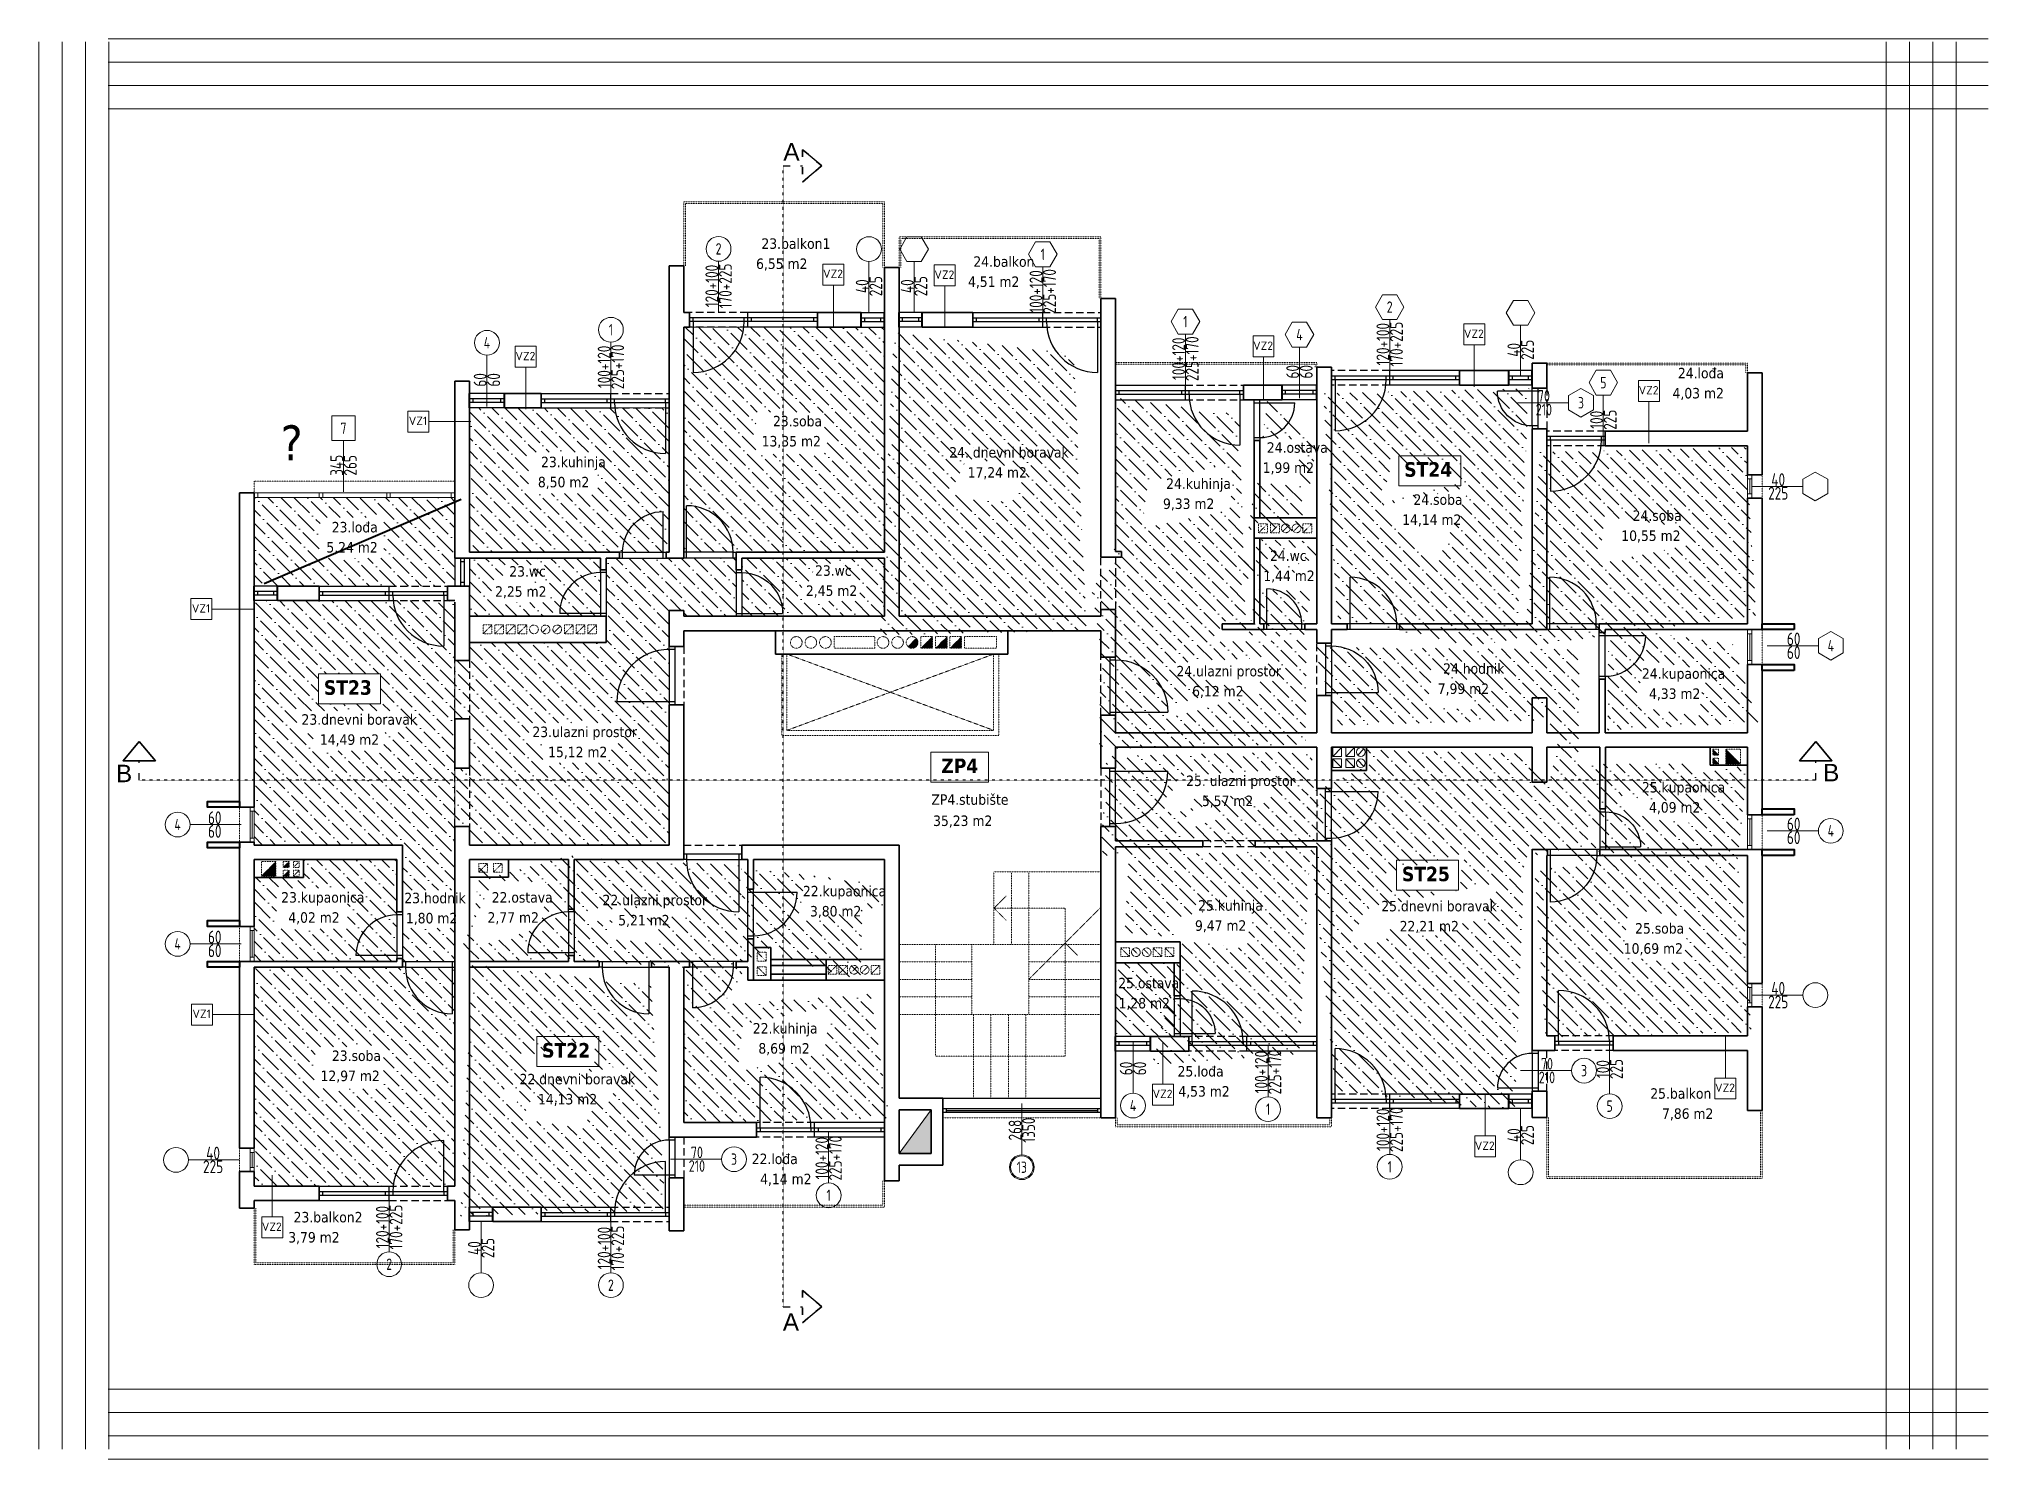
# Model space of a CAD drawing. Header units: millimetres. Extents: x -701 to 470890, y -446843 to -116129.
# Drawn here: x 226502 to 229851, y -223818 to -221378 of the extents above; entities that cross this region are included whole.
import ezdxf
from ezdxf.enums import TextEntityAlignment as Align

# ---------------------------------------------------------------- set-up
doc = ezdxf.new("R2010")
doc.units = ezdxf.units.MM
for name, pattern in [('ACAD_ISO03W100', [30, 12, -18]), ('HIDDEN', [0.375, 0.25, -0.125]), ('HIDDENX2', [19.049999999999997, 12.7, -6.35])]:
    doc.linetypes.add(name, pattern=pattern)
doc.layers.get('0').update_dxf_attribs({"lineweight": 0})
doc.layers.get('Defpoints').update_dxf_attribs({"color": 250, "lineweight": 0})
for name, color, linetype, lineweight in [('03-prozori', 132, 'Continuous', 0), ('05-podgled-tanko', 144, 'HIDDEN', 0), ('06-hatch_grijano', 30, 'Continuous', 0), ('07-kote', 70, 'Continuous', 9), ('09-oznaka stavke', 1, 'Continuous', 0), ('5-TX', 113, 'Continuous', 5), ('Kote', 1, 'Continuous', 15), ('TP_01 - 0.35', 1, 'Continuous', 35), ('TP_01 - 0.50', 1, 'Continuous', 40), ('TP_07 - 0.20', 255, 'Continuous', 20)]:
    doc.layers.add(name, color=color, linetype=linetype, lineweight=lineweight)
for name, color, linetype in [('TP_Hatch', 252, 'Continuous'), ('TP_Hidden', 8, 'HIDDENX2'), ('TP_Otvori', 8, 'Continuous'), ('TP_Otvori.block', 8, 'Continuous'), ('zidovi', 1, 'Continuous')]:
    doc.layers.add(name, color=color, linetype=linetype)
doc.styles.add('isocpeur', font='isocpeur.ttf')
doc.styles.add('tahoma10', font='tahoma.ttf', dxfattribs={"height": 2})
doc.styles.add('Tekst15', font='arial.ttf', dxfattribs={"height": 15})
pattern_1 = [(315, (643139739.0713143, 503081237.3150014), (30.86963041617522, -8.418990113502339), [39.6875, -7.9375, 0, -7.9375])]

msp = doc.modelspace()

# ---------------------------------------------------------------- texts
at = {"layer": '07-kote', "linetype": 'ByBlock', "ltscale": 5, "char_height": 18, "attachment_point": 1, "style": 'tahoma10'}
for s, width, heights, insert in [('\\pt90;23.balkon1', 171.7930613853969, [2.542646071188718], (227743.5922687763, -221720.7449275545)), ('\\pt90;6,55 m2', 171.7930613853969, [2.542646071188718], (227734.4083739036, -221755.2931219033)), ('\\pt90;24.balkon', 171.7930613853969, [2.542646071188718], (228107.7259571069, -221751.6353744558)), ('\\pt90;4,51 m2', 171.7930613853969, [2.542646071188718], (228098.5420622342, -221786.1835688046)), ('\\pt90;24.lođa', 171.7930613853969, [2.542646071188718], (229318.1958799552, -221943.1729783206)), ('\\pt90;4,03 m2', 171.7930613853969, [2.542646071188718], (229309.0119850825, -221977.7211726694)), ('\\pt90;23.soba', 171.7930613853969, [2.542646071188718], (227763.4621412271, -222025.7117561988)), ('\\pt90;13,35 m2', 171.7930613853969, [2.542646071188718], (227743.9915408605, -222060.2599505476)), ('\\pt90;24. dnevni boravak', 224.1725254859775, [66.10280031421185], (228066.3167502397, -222079.3706560424)), ('\\pt90;24.ostava', 171.7930613853969, [2.542646071188718], (228611.9689788335, -222071.124084144)), ('\\pt90;23.kuhinja', 171.7930613853969, [2.542646071188718], (227364.9899091237, -222095.9053258589)), ('\\pt90;17,24 m2', 171.7930613853969, [2.542646071188718], (228097.9016463273, -222113.9188503913)), ('\\pt90;1,99 m2', 171.7930613853969, [2.542646071188718], (228604.8367560619, -222105.6722784928)), ('\\pt90;{\\fTahoma|b1|i0|c238|p34;\\H1.3889x;ST24} ', 171.7930613853969, [2.542646071188718], (228847.9597981685, -222105.2523033909)), ('\\pt90;8,50 m2', 171.7930613853969, [2.542646071188718], (227359.5435118192, -222130.4535202078)), ('\\pt90;24.kuhinja', 171.7930613853969, [2.542646071188718], (228438.9832447284, -222133.1272640518)), ('\\pt90;9,33 m2', 171.7930613853969, [2.542646071188718], (228433.5368474239, -222167.6754584006)), ('\\pt90;24.soba', 171.7930613853969, [2.542646071188718], (228863.8995381111, -222160.5759396843)), ('\\pt90;23.lođa', 171.7930613853969, [2.542646071188718], (227005.3299427741, -222207.9253325752)), ('\\pt90;14,14 m2', 171.7930613853969, [2.542646071188718], (228844.4289377445, -222195.1241340331)), ('\\pt90;24.soba', 171.7930613853969, [2.542646071188718], (229240.4232539647, -222188.0636985592)), ('\\pt90;5,24 m2', 171.7930613853969, [2.542646071188718], (226996.1460479015, -222242.473526924)), ('\\pt90;10,55 m2', 171.7930613853969, [2.542646071188718], (229220.9526535982, -222222.611892908)), ('\\pt90;23.wc', 171.7930613853969, [2.542646071188718], (227310.3395763153, -222283.9178838423)), ('\\pt90;23.wc', 171.7930613853969, [2.542646071188718], (227835.727774076, -222282.513328462)), ('\\pt90;24.wc', 171.7930613853969, [2.542646071188718], (228617.4195895506, -222256.9397703699)), ('\\pt90;2,45 m2', 171.7930613853969, [2.542646071188718], (227820.0001686328, -222317.0615228108)), ('\\pt90;1,44 m2', 171.7930613853969, [2.542646071188718], (228605.9272789472, -222291.4879647187)), ('\\pt90;2,25 m2', 171.7930613853969, [2.542646071188718], (227286.0450860971, -222318.4660781912)), ('\\pt90;24.hodnik', 171.7930613853969, [2.542646071188718], (228914.7963090652, -222450.920736461)), ('\\pt90;{\\fTahoma|b1|i0|c238|p34;\\H1.3889x;ST23} ', 171.7930613853969, [2.542646071188718], (226991.8398383373, -222479.9876710466)), ('\\pt90;24.ulazni prostor', 209.3633533425163, [50.2516145752879], (228456.5731458181, -222455.2713176898)), ('\\pt90;24.kupaonica', 171.7930613853969, [2.542646071188718], (229256.3902241701, -222459.463799148)), ('\\pt90;6,12 m2', 171.7930613853969, [2.542646071188718], (228483.5843979829, -222489.8195120386)), ('\\pt90;7,99 m2', 171.7930613853969, [2.542646071188718], (228905.6124141925, -222485.4689308098)), ('\\pt90;4,33 m2', 171.7930613853969, [2.542646071188718], (229268.5659306758, -222494.0119934968)), ('\\pt90;23.dnevni boravak', 229.9350267613772, [104.2229689448277], (226953.412945103, -222538.3744594148)), ('\\pt90;14,49 m2', 171.7930613853969, [2.542646071188718], (226984.9978411907, -222572.9226537636)), ('\\pt90;23.ulazni prostor', 194.1554857138544, [86.90418006364685], (227350.0853126758, -222559.6456578663)), ('15,12 m2', 171.7930613853969, [2.542646071188718], (227377.0965648406, -222594.1938522152)), ('\\pt90;{\\fTahoma|b1|i0|c238|p34;\\H1.3889x;ZP4} ', 171.7930613853969, [2.542646071188718], (228052.6563635581, -222614.4078426055)), ('\\pt90;25. ulazni prostor', 211.2030964940786, [72.55887610920668], (228473.3659704441, -222643.6502813986)), ('\\pt90;ZP4.stubište', 171.7930613853969, [2.542646071188718], (228035.685759711, -222675.9713381818)), ('\\pt90;5,57 m2', 171.7930613853969, [2.542646071188718], (228500.3772226089, -222678.1984757475)), ('\\pt90;25.kupaonica', 171.7930613853969, [2.542646071188718], (229256.3902241701, -222654.8197289995)), ('\\pt18;35,23 m2', 171.7930613853969, [2.542646071188718], (228038.553790521, -222712.3556788853)), ('\\pt90;4,09 m2', 171.7930613853969, [2.542646071188718], (229268.5659306758, -222689.3679233483)), ('\\pt90;{\\fTahoma|b1|i0|c238|p34;\\H1.3889x;ST25} ', 171.7930613853969, [2.542646071188718], (228844.0152848476, -222800.2751452616)), ('\\pt90;23.kupaonica', 171.7930613853969, [2.542646071188718], (226918.51791377, -222844.0252453974)), ('\\pt90;23.hodnik', 171.7930613853969, [2.542646071188718], (227130.0747459292, -222845.0925623468)), ('\\pt90;22.ostava', 171.7930613853969, [2.542646071188718], (227280.1692319625, -222843.986162155)), ('\\pt90;22.ulazni prostor', 212.7708482334856, [54.8687843985526], (227470.5211811775, -222848.5736857942)), ('\\pt90;22.kupaonica', 171.7930613853969, [2.542646071188718], (227814.8226515764, -222833.2504738263)), ('\\pt90;4,02 m2', 171.7930613853969, [2.542646071188718], (226930.6936202758, -222878.5734397463)), ('\\pt90;1,80 m2', 171.7930613853969, [2.542646071188718], (227132.8077915424, -222879.6407566956)), ('\\pt90;2,77 m2', 171.7930613853969, [2.542646071188718], (227273.0370091909, -222878.5343565038)), ('\\pt90;5,21 m2', 171.7930613853969, [2.542646071188718], (227497.5324333423, -222883.121880143)), ('\\pt90;3,80 m2', 171.7930613853969, [2.542646071188718], (227826.9983580821, -222867.7986681751)), ('\\pt90;25.kuhinja', 171.7930613853969, [2.542646071188718], (228493.9204288564, -222857.8802679471)), ('\\pt90;25.dnevni boravak', 220.2936914407182, [81.85216486490295], (228808.5672357791, -222859.006354957)), ('\\pt90;9,47 m2', 171.7930613853969, [2.542646071188718], (228488.4740315519, -222892.4284622959)), ('\\pt90;22,21 m2', 171.7930613853969, [2.542646071188718], (228840.1521318668, -222893.5545493058)), ('\\pt90;25.soba', 171.7930613853969, [2.542646071188718], (229244.6514667982, -222897.2884270242)), ('\\pt90;10,69 m2', 171.7930613853969, [2.542646071188718], (229225.1808664316, -222931.836621373)), ('\\pt90;25.ostava', 171.7930613853969, [2.542646071188718], (228356.6642194494, -222991.2421878866)), ('\\pt90;1,28 m2', 171.7930613853969, [2.542646071188718], (228357.2271574253, -223025.7903822354)), ('\\pt90;22.kuhinja', 171.7930613853969, [2.542646071188718], (227728.8054970232, -223068.9226482204)), ('\\pt90;23.soba', 171.7930613853969, [2.542646071188718], (227005.6136421674, -223116.1157080225)), ('\\pt90;{\\fTahoma|b1|i0|c238|p34;\\H1.3889x;ST22} ', 171.7930613853969, [2.542646071188718], (227366.8686761373, -223103.2218568615)), ('\\pt90;8,69 m2', 171.7930613853969, [2.542646071188718], (227738.3422787898, -223103.4708425692)), ('\\pt90;12,97 m2', 171.7930613853969, [2.542646071188718], (226986.1430418008, -223150.6639023713)), ('\\pt90;25.lođa', 171.7930613853969, [2.542646071188718], (228458.5954055573, -223142.7900461844)), ('\\pt90;22.dnevni boravak', 215.2069452251308, [78.84116686870307], (227328.1035259479, -223156.2224807433)), ('\\pt90;4,53 m2', 171.7930613853969, [2.542646071188718], (228459.9330169713, -223177.3382405332)), ('\\pt90;25.balkon', 171.7930613853969, [2.542646071188718], (229270.7211913451, -223180.9768528036)), ('\\pt90;14,13 m2', 171.7930613853969, [2.542646071188718], (227359.6884220355, -223190.7706750921)), ('\\pt90;7,86 m2', 171.7930613853969, [2.542646071188718], (229290.9377097524, -223215.5250471524)), ('\\pt90;22.lođa', 171.7930613853969, [2.542646071188718], (227726.9027148787, -223293.2997549466)), ('\\pt90;4,14 m2', 171.7930613853969, [2.542646071188718], (227741.4428907806, -223327.8479492954)), ('\\pt90;23.balkon2', 171.7930613853969, [2.542646071188718], (226939.7845873939, -223393.4506582311)), ('\\pt90;3,79 m2', 171.7930613853969, [2.542646071188718], (226930.6006925212, -223427.9988525799))]:
    msp.add_mtext_dynamic_manual_height_columns(s, width=width, gutter_width=10, heights=heights, dxfattribs=dict(at, insert=insert))
at = {"layer": '07-kote', "color": 5, "linetype": 'ByBlock', "ltscale": 5, "true_color": 0x1a1aff, "insert": (226917.8556363863, -222042.0019822286), "char_height": 60, "attachment_point": 1, "style": 'tahoma10'}
msp.add_mtext_dynamic_manual_height_columns('\\pt300;?', width=171.7930613853969, gutter_width=10, heights=[2.542646071188718], dxfattribs=at)
at = {"layer": 'Kote', "char_height": 30, "width": 9972.386152127228, "attachment_point": 1, "style": 'Tekst15'}
for s, insert in [('\\A1;A', (227781.2218074124, -221557.0993978581)), ('\\A1;B', (226634.5259028531, -222625.1090979156)), ('\\A1;B', (229567.5916958565, -222623.6779066959)), ('\\A1;A', (227780.3060279177, -223567.6097109649))]:
    msp.add_mtext(s, dxfattribs=dict(at, insert=insert))

# ---------------------------------------------------------------- blocks, each defined once
blk = doc.blocks.new('*U664')
at = {"layer": 'TP_01 - 0.50'}
for p, q in [((0, 1.192092895507812e-07), (0, -30.00000011920929)), ((47.99999698638918, 1.196861274274852e-06), (47.99999698638918, -29.9999990415573))]:
    blk.add_line(p, q, dxfattribs=at)
at = {"layer": 'TP_Otvori'}
for p, q in [((0, 0), (47.99999698638918, -1.14440910783742e-07)), ((4.76837158203125e-07, -11.25000011920929), (47.9999967479706, -11.2500002336502)), ((0, -18.75000011920929), (47.9999967479706, -18.74999999523161)), ((0, -29.99999833106995), (47.99999698638918, -29.99999892234801)), ((7.500000476837158, -11.25000011920929), (7.500000476837158, -18.75000107288361)), ((40.49999650955202, -11.2500002336502), (40.4999967479706, -18.75000023365019))]:
    blk.add_line(p, q, dxfattribs=at)
blk = doc.blocks.new('*U654')
at = {"layer": 'TP_Otvori'}
for p, q in [((5.000001072883606, 2.04358873916146e-07), (4.999993988446251, 80.00000077656311)), ((5.000001072883606, 2.04358873916146e-07), (1.072883605957031e-06, 2.04358873916146e-07)), ((85.00000107288324, 7.942744697662896e-06), (5.00000083446503, 3.877577494648676e-07)), ((5.00000064713616, -10.00000003405978), (5.000000834465027, 2.043588528028758e-07)), ((85.00000088555437, -9.999992295673938), (85.00000107288324, 7.942744697662896e-06)), ((85.00000107288324, 7.942744696835193e-06), (90.00000107288324, 7.942744696835193e-06)), ((90.00000112397315, -9.999994237082348), (1.123973317912923e-06, -10.00000023841852))]:
    blk.add_line(p, q, dxfattribs=at)
blk.add_arc((5.000001072883583, 3.950937381068899e-07), 80.00000038146969, 5.073854788161769e-06, 90.00000507385444, dxfattribs=at)
blk = doc.blocks.new('*U655')
at = {"layer": 'TP_Otvori'}
for p, q in [((5.000001072883606, 2.04358873916146e-07), (4.999994874000921, 70.00000070503756)), ((5.000001072883606, 2.04358873916146e-07), (1.072883605957031e-06, 2.04358873916146e-07)), ((75.00000107288328, 6.975446469694553e-06), (5.00000083446503, 3.877577494648676e-07)), ((5.00000064713616, -10.00000003405978), (5.000000834465027, 2.043588528028758e-07)), ((75.00000088555441, -9.999993262972165), (75.00000107288328, 6.975446469694553e-06)), ((75.00000107288328, 6.975446468866849e-06), (80.00000107288328, 6.975446468866849e-06)), ((80.00000112397319, -9.999995204380575), (1.123973317912923e-06, -10.00000023841852))]:
    blk.add_line(p, q, dxfattribs=at)
blk.add_arc((5.000001072883586, 3.712518800830469e-07), 70.00000033378596, 5.073854788161768e-06, 90.00000507385444, dxfattribs=at)
blk = doc.blocks.new('*U656')
at = {"layer": 'TP_Otvori'}
for p, q in [((5.000001072883606, 2.04358873916146e-07), (4.999993102891582, 90.00000084808873)), ((5.000001072883606, 2.04358873916146e-07), (1.072883605957031e-06, 2.04358873916146e-07)), ((95.00000107288324, 8.910042925631245e-06), (5.00000083446503, 3.877577494648676e-07)), ((5.00000064713616, -10.00000003405978), (5.000000834465027, 2.043588528028758e-07)), ((95.00000088555437, -9.999991328375708), (95.00000107288324, 8.910042925631245e-06)), ((95.00000107288324, 8.910042924803541e-06), (100.0000010728832, 8.910042924803541e-06)), ((100.0000011239731, -9.999993269784119), (1.123973317912923e-06, -10.00000023841852))]:
    blk.add_line(p, q, dxfattribs=at)
blk.add_arc((5.000001072883581, 4.189355961307331e-07), 90.00000042915346, 5.073854788161767e-06, 90.00000507385442, dxfattribs=at)
blk = doc.blocks.new('*U658')
at = {"layer": 'TP_Otvori'}
for p, q in [((5.000001072883606, 2.04358873916146e-07), (4.99999575955559, 60.00000063351202)), ((5.000001072883606, 2.04358873916146e-07), (1.072883605957031e-06, 2.04358873916146e-07)), ((65.00000107288331, 6.008148241726208e-06), (5.00000083446503, 3.877577494648676e-07)), ((5.00000064713616, -10.00000003405978), (5.000000834465027, 2.043588528028758e-07)), ((65.00000088555444, -9.999994230270392), (65.00000107288331, 6.008148241726208e-06)), ((65.00000107288331, 6.008148240898504e-06), (70.00000107288331, 6.008148240898504e-06)), ((70.00000112397322, -9.999996171678802), (1.123973317912923e-06, -10.00000023841852))]:
    blk.add_line(p, q, dxfattribs=at)
blk.add_arc((5.000001072883589, 3.474100220592039e-07), 60.00000028610224, 5.073854788161768e-06, 90.00000507385444, dxfattribs=at)
blk = doc.blocks.new('*U663')
at = {"layer": 'TP_01 - 0.50'}
for p, q in [((0, 1.192092895507812e-07), (0, -30.00000011920929)), ((71.99999547958377, 1.139640818882981e-06), (71.99999547958377, -29.99999909877775))]:
    blk.add_line(p, q, dxfattribs=at)
at = {"layer": 'TP_Otvori'}
for p, q in [((0, 0), (71.99999547958377, -1.71661366175613e-07)), ((4.76837158203125e-07, -11.25000011920929), (71.9999952411652, -11.25000029087066)), ((0, -18.75000011920929), (71.9999952411652, -18.75000005245207)), ((0, -29.99999833106995), (71.99999547958377, -29.99999897956846)), ((7.500000476837158, -11.25000011920929), (7.500000476837158, -18.75000107288361)), ((64.49999500274662, -11.25000029087066), (64.4999952411652, -18.75000029087065))]:
    blk.add_line(p, q, dxfattribs=at)
blk = doc.blocks.new('*U1737')
at = {"layer": 'TP_01 - 0.50'}
for p, q in [((0, 1.192092895507812e-07), (0, -30.00000011920929)), ((47.99999727249144, 1.196861273592731e-06), (47.99999727249144, -29.99999904155731))]:
    blk.add_line(p, q, dxfattribs=at)
at = {"layer": 'TP_Otvori'}
for p, q in [((0, 0), (47.99999727249144, -1.144409114658629e-07)), ((4.76837158203125e-07, -11.25000011920929), (47.99999703407286, -11.2500002336502)), ((0, -18.75000011920929), (47.99999703407286, -18.74999999523162)), ((0, -29.99999833106995), (47.99999727249144, -29.99999892234802)), ((7.500000476837158, -11.25000011920929), (7.500000476837158, -18.75000107288361)), ((40.49999679565428, -11.2500002336502), (40.49999703407286, -18.7500002336502))]:
    blk.add_line(p, q, dxfattribs=at)
blk = doc.blocks.new('*U1736')
at = {"layer": 'TP_01 - 0.50'}
for p, q in [((0, 1.192092895507812e-07), (0, -30.00000011920929)), ((47.99999727249144, 1.196861273592731e-06), (47.99999727249144, -29.99999904155731))]:
    blk.add_line(p, q, dxfattribs=at)
at = {"layer": 'TP_Otvori'}
for p, q in [((0, 0), (47.99999727249144, -1.144409114658629e-07)), ((4.76837158203125e-07, -11.25000011920929), (47.99999703407286, -11.2500002336502)), ((0, -18.75000011920929), (47.99999703407286, -18.74999999523162)), ((0, -29.99999833106995), (47.99999727249144, -29.99999892234802)), ((7.500000476837158, -11.25000011920929), (7.500000476837158, -18.75000107288361)), ((40.49999679565428, -11.2500002336502), (40.49999703407286, -18.7500002336502))]:
    blk.add_line(p, q, dxfattribs=at)
blk = doc.blocks.new('*U662')
at = {"layer": 'TP_Otvori'}
for p, q in [((5.000001072883606, 2.04358873916146e-07), (4.999994431223586, 75.00000074080035)), ((5.000001072883606, 2.04358873916146e-07), (1.072883605957031e-06, 2.04358873916146e-07)), ((80.00000107288326, 7.459095583678725e-06), (5.00000083446503, 3.877577494648676e-07)), ((5.00000064713616, -10.00000003405978), (5.000000834465027, 2.043588528028758e-07)), ((80.0000008855544, -9.999992779323051), (80.00000107288326, 7.459095583678725e-06)), ((80.00000107288326, 7.459095582851021e-06), (85.00000107288326, 7.459095582851021e-06)), ((85.00000112397318, -9.999994720731461), (1.123973317912923e-06, -10.00000023841852))]:
    blk.add_line(p, q, dxfattribs=at)
blk.add_arc((5.000001072883585, 3.831728090949684e-07), 75.00000035762784, 5.073854788161768e-06, 90.00000507385444, dxfattribs=at)
blk = doc.blocks.new('*U1730')
blk.add_lwpolyline([(0, 31.04602911306961), (-1.792289735764687e-20, -59.1770623683441)])
for radius in [21.84231717691728, 19.84231717691728]:
    blk.add_circle((0, -81.02028200949621), radius)
at = {"style": 'isocpeur', "width": 0.75}
for tag, p in [('SIR', (-12, -15.62063755359621)), ('VIS', (12, -15.62063755359621))]:
    blk.add_attdef(tag, text='', height=15, rotation=89.99999999999997, dxfattribs=at).set_placement(p, align=Align.MIDDLE)
blk.add_attdef('BR', text='', height=20, dxfattribs=at).set_placement((-4.03896783473158e-28, -81.0193795452616), align=Align.MIDDLE_CENTER)
blk = doc.blocks.new('*U3407')
blk.add_lwpolyline([(0, 31.04602911306961), (-1.792289735764687e-20, -59.1770623683441)])
blk.add_lwpolyline([(-12.61066770181837, -59.17706236834409), (-25.22133540363676, -81.01937954526137), (-12.61066770181839, -102.8616967221786), (12.61066770181836, -102.8616967221786), (25.22133540363676, -81.0193795452614), (12.61066770181841, -59.1770623683441)], close=True)
at = {"style": 'isocpeur', "width": 0.75}
for tag, p in [('VIS', (-12, -15.62063755359621)), ('SIR', (12, -15.6206375535962))]:
    blk.add_attdef(tag, text='', height=15, rotation=270, dxfattribs=at).set_placement(p, align=Align.MIDDLE)
blk.add_attdef('BR', text='', height=20.00000000000001, rotation=269.9999999999976, dxfattribs=at).set_placement((-2.273736754432321e-13, -81.01937954526137), align=Align.MIDDLE_CENTER)
blk = doc.blocks.new('*U3080')
blk.add_line((6.999999999165766, 3.500000012107193), (52.91152562021117, 3.500000024113922))
blk.add_lwpolyline([(9.708855941426009e-11, 6.999999997206032), (59.91152562021117, 6.999999998968214), (59.91152562021117, -1.031787544292229e-09), (59.91152562021117, -1.031787544292229e-09), (9.708855941426009e-11, 0), (-8.342340152012184e-10, 6.999999997206032)])
blk.add_lwpolyline([(6.999999999165766, 6.999999997206032), (52.91152562021117, 6.999999998968214), (52.91152562021117, -1.031787544292229e-09), (6.999999999165766, -2.793967723846436e-09)], close=True)
blk = doc.blocks.new('*U3081')
blk.add_line((6.999999999165766, 3.500000012107193), (32.91152562853486, 3.50000002399201))
blk.add_lwpolyline([(9.708855941426009e-11, 6.999999997206032), (39.91152562853486, 6.999999998846302), (39.91152562853486, -1.153699358269478e-09), (39.91152562853486, -1.153699358269478e-09), (9.708855941426009e-11, 0), (-8.342340152012184e-10, 6.999999997206032)])
blk.add_lwpolyline([(6.999999999165766, 6.999999997206032), (32.91152562853486, 6.999999998846302), (32.91152562853486, -1.153699358269478e-09), (6.999999999165766, -2.793967723846436e-09)], close=True)
blk = doc.blocks.new('*U3408')
blk.add_lwpolyline([(0, 31.04602911306961), (-1.792289735764687e-20, -59.1770623683441)])
blk.add_circle((0, -81.02028200949621), 21.84231717691728)
at = {"style": 'isocpeur', "width": 0.75}
for tag, p in [('VIS', (-12, -15.62063755359621)), ('SIR', (12, -15.6206375535962))]:
    blk.add_attdef(tag, text='', height=15, rotation=270, dxfattribs=at).set_placement(p, align=Align.MIDDLE)
blk.add_attdef('BR', text='', height=20.00000000000001, rotation=269.9999999999976, dxfattribs=at).set_placement((-2.273736754432321e-13, -81.01937954526137), align=Align.MIDDLE_CENTER)
blk = doc.blocks.new('*U3406')
blk.add_lwpolyline([(0, 31.04602911306961), (-1.792289735764687e-20, -59.1770623683441)])
blk.add_circle((0, -81.02028200949621), 21.84231717691728)
at = {"style": 'isocpeur', "width": 0.75}
for tag, p in [('SIR', (-12, -15.62063755359621)), ('VIS', (12, -15.62063755359621))]:
    blk.add_attdef(tag, text='', height=15, rotation=89.99999999999997, dxfattribs=at).set_placement(p, align=Align.MIDDLE)
blk.add_attdef('BR', text='', height=20.00000000000001, rotation=89.99999999999919, dxfattribs=at).set_placement((2.273736754432321e-13, -81.01937954526137), align=Align.MIDDLE_CENTER)
blk = doc.blocks.new('*U3082')
blk.add_lwpolyline([(0, 31.04602911306961), (-1.792289735764687e-20, -59.1770623683441)])
blk.add_circle((0, -81.02028200949621), 21.84231717691728)
at = {"style": 'isocpeur', "width": 0.75}
for tag, p in [('SIR', (-12, -15.62063755359621)), ('VIS', (12, -15.62063755359621))]:
    blk.add_attdef(tag, text='', height=15, rotation=89.99999999999997, dxfattribs=at).set_placement(p, align=Align.MIDDLE)
blk.add_attdef('BR', text='', height=20, rotation=179.9999999999984, dxfattribs=at).set_placement((-3.584578783445449e-20, -81.01937954526115), align=Align.MIDDLE_CENTER)
blk = doc.blocks.new('*U1721')
blk.add_lwpolyline([(0, 31.04602911306961), (-1.792289735764687e-20, -59.1770623683441)])
blk.add_lwpolyline([(-12.61066770181837, -59.17706236834409), (-25.22133540363676, -81.01937954526137), (-12.61066770181839, -102.8616967221786), (12.61066770181836, -102.8616967221786), (25.22133540363676, -81.0193795452614), (12.61066770181841, -59.1770623683441)], close=True)
at = {"style": 'isocpeur', "width": 0.75}
for tag, p in [('VIS', (-12, -15.62063755359621)), ('SIR', (12, -15.6206375535962))]:
    blk.add_attdef(tag, text='', height=15, rotation=270, dxfattribs=at).set_placement(p, align=Align.MIDDLE)
blk.add_attdef('BR', text='', height=20, rotation=179.9999999999984, dxfattribs=at).set_placement((-3.584578783445449e-20, -81.01937954526115), align=Align.MIDDLE_CENTER)
blk = doc.blocks.new('*U1722')
blk.add_lwpolyline([(0, 31.04602911306961), (-1.792289735764687e-20, -59.1770623683441)])
blk.add_circle((0, -81.02028200949621), 21.84231717691728)
at = {"style": 'isocpeur', "width": 0.75}
for tag, p in [('VIS', (-12, -15.62063755359621)), ('SIR', (12, -15.6206375535962))]:
    blk.add_attdef(tag, text='', height=15, rotation=270, dxfattribs=at).set_placement(p, align=Align.MIDDLE)
blk.add_attdef('BR', text='', height=20, rotation=179.9999999999984, dxfattribs=at).set_placement((-3.584578783445449e-20, -81.01937954526115), align=Align.MIDDLE_CENTER)
blk = doc.blocks.new('*U1720')
blk.add_lwpolyline([(0, 31.04602911306961), (-1.792289735764687e-20, -59.1770623683441)])
blk.add_circle((0, -81.02028200949621), 21.84231717691728)
at = {"style": 'isocpeur', "width": 0.75}
for tag, p in [('SIR', (-12, -15.62063755359621)), ('VIS', (12, -15.62063755359621))]:
    blk.add_attdef(tag, text='', height=15, rotation=89.99999999999997, dxfattribs=at).set_placement(p, align=Align.MIDDLE)
blk.add_attdef('BR', text='', height=20, dxfattribs=at).set_placement((-4.03896783473158e-28, -81.0193795452616), align=Align.MIDDLE_CENTER)
blk = doc.blocks.new('*U3323')
blk.add_lwpolyline([(0, 31.04602911306961), (-1.792289735764687e-20, -59.1770623683441)])
blk.add_circle((0, -81.02028200949621), 21.84231717691728)
at = {"style": 'isocpeur', "width": 0.75}
for tag, p in [('VIS', (-12, -15.62063755359621)), ('SIR', (12, -15.6206375535962))]:
    blk.add_attdef(tag, text='', height=15, rotation=270, dxfattribs=at).set_placement(p, align=Align.MIDDLE)
blk.add_attdef('BR', text='', height=20.00000000000001, rotation=269.9999999999976, dxfattribs=at).set_placement((-2.273736754432321e-13, -81.01937954526137), align=Align.MIDDLE_CENTER)
blk = doc.blocks.new('*U3361')
blk.add_lwpolyline([(0, 31.04602911306961), (-1.792289735764687e-20, -59.1770623683441)])
blk.add_lwpolyline([(-12.61066770181837, -59.17706236834409), (-25.22133540363676, -81.01937954526137), (-12.61066770181839, -102.8616967221786), (12.61066770181836, -102.8616967221786), (25.22133540363676, -81.0193795452614), (12.61066770181841, -59.1770623683441)], close=True)
at = {"style": 'isocpeur', "width": 0.75}
for tag, p in [('VIS', (-12, -15.62063755359621)), ('SIR', (12, -15.6206375535962))]:
    blk.add_attdef(tag, text='', height=15, rotation=270, dxfattribs=at).set_placement(p, align=Align.MIDDLE)
blk.add_attdef('BR', text='', height=20, rotation=179.9999999999984, dxfattribs=at).set_placement((-3.584578783445449e-20, -81.01937954526115), align=Align.MIDDLE_CENTER)
blk = doc.blocks.new('*U3324')
blk.add_lwpolyline([(0, 31.04602911306961), (-1.792289735764687e-20, -59.1770623683441)])
blk.add_circle((0, -81.02028200949621), 21.84231717691728)
at = {"style": 'isocpeur', "width": 0.75}
for tag, p in [('VIS', (-12, -15.62063755359621)), ('SIR', (12, -15.6206375535962))]:
    blk.add_attdef(tag, text='', height=15, rotation=270, dxfattribs=at).set_placement(p, align=Align.MIDDLE)
blk.add_attdef('BR', text='', height=20, rotation=179.9999999999984, dxfattribs=at).set_placement((-3.584578783445449e-20, -81.01937954526115), align=Align.MIDDLE_CENTER)
blk = doc.blocks.new('*U3325')
blk.add_lwpolyline([(0, 31.04602911306961), (-1.792289735764687e-20, -59.1770623683441)])
blk.add_circle((0, -81.02028200949621), 21.84231717691728)
at = {"style": 'isocpeur', "width": 0.75}
for tag, p in [('VIS', (-12, -15.62063755359621)), ('SIR', (12, -15.6206375535962))]:
    blk.add_attdef(tag, text='', height=15, rotation=270, dxfattribs=at).set_placement(p, align=Align.MIDDLE)
blk.add_attdef('BR', text='', height=20, dxfattribs=at).set_placement((-4.03896783473158e-28, -81.0193795452616), align=Align.MIDDLE_CENTER)
blk = doc.blocks.new('*U3370')
blk.add_lwpolyline([(0, 31.04602911306961), (-1.792289735764687e-20, -59.1770623683441)])
blk.add_lwpolyline([(-12.61066770181837, -59.17706236834409), (-25.22133540363676, -81.01937954526137), (-12.61066770181839, -102.8616967221786), (12.61066770181836, -102.8616967221786), (25.22133540363676, -81.0193795452614), (12.61066770181841, -59.1770623683441)], close=True)
at = {"style": 'isocpeur', "width": 0.75}
for tag, p in [('VIS', (-12, -15.62063755359621)), ('SIR', (12, -15.6206375535962))]:
    blk.add_attdef(tag, text='', height=15, rotation=270, dxfattribs=at).set_placement(p, align=Align.MIDDLE)
blk.add_attdef('BR', text='', height=20, dxfattribs=at).set_placement((-4.03896783473158e-28, -81.0193795452616), align=Align.MIDDLE_CENTER)
blk = doc.blocks.new('*U3381')
blk.add_lwpolyline([(0, 31.04602911306961), (-1.792289735764687e-20, -59.1770623683441)])
blk.add_lwpolyline([(-12.61066770181837, -59.17706236834409), (-25.22133540363676, -81.01937954526137), (-12.61066770181839, -102.8616967221786), (12.61066770181836, -102.8616967221786), (25.22133540363676, -81.0193795452614), (12.61066770181841, -59.1770623683441)], close=True)
at = {"style": 'isocpeur', "width": 0.75}
for tag, p in [('VIS', (-12, -15.62063755359621)), ('SIR', (12, -15.6206375535962))]:
    blk.add_attdef(tag, text='', height=15, rotation=270, dxfattribs=at).set_placement(p, align=Align.MIDDLE)
blk.add_attdef('BR', text='', height=20.00000000000001, rotation=269.9999999999976, dxfattribs=at).set_placement((-2.273736754432321e-13, -81.01937954526137), align=Align.MIDDLE_CENTER)
blk = doc.blocks.new('*U649')
at = {"ltscale": 0.1}
blk.add_line((-0.1249999999996342, 0.3749996975742539), (-0.6249999999981708, 0.3749984878712693), dxfattribs=at)
blk.add_lwpolyline([(0.1249996975738881, 0.5000003024253804), (0.1250003024253803, 0.2500003024261121), (-0.124999697573888, 0.2499996975746198), (-0.1250003024253803, 0.4999996975738881)], close=True, dxfattribs=at)
at = {"style": 'isocpeur'}
blk.add_attdef('sl', text='', height=0.1, dxfattribs=at).set_placement((0.005017208459321409, 0.3336032184705005), align=Align.CENTER)
blk = doc.blocks.new('*U511')
at = {"ltscale": 0.1}
blk.add_line((-3.024260640249743e-07, 0.4999999999996342), (-1.512130319958338e-06, 0.999999999998171), dxfattribs=at)
blk.add_lwpolyline([(0.1250003024256983, 0.2500003024264298), (-0.1249996975735702, 0.2499996975743019), (-0.1250003024256982, 0.4999996975735702), (0.1249996975735702, 0.5000003024256983)], close=True, dxfattribs=at)
at = {"style": 'isocpeur'}
blk.add_attdef('sl', text='', height=0.1, dxfattribs=at).set_placement((0.005017208459321409, 0.3336032184705005), align=Align.CENTER)
blk = doc.blocks.new('*U64')
at = {"ltscale": 0.1}
blk.add_line((3.02425826437247e-07, 0.2500000000003658), (1.512129132241746e-06, -0.2499999999981707), dxfattribs=at)
blk.add_lwpolyline([(-0.1250003024254606, 0.4999996975738077), (0.1249996975738076, 0.5000003024254606), (0.1250003024254606, 0.2500003024261923), (-0.1249996975738077, 0.2499996975745394)], close=True, dxfattribs=at)
at = {"style": 'isocpeur'}
blk.add_attdef('sl', text='', height=0.1, dxfattribs=at).set_placement((0.005017208459321409, 0.3336032184705005), align=Align.CENTER)
blk = doc.blocks.new('*U3333')
blk.add_lwpolyline([(0, 31.04602911306961), (-1.792289735764687e-20, -59.1770623683441)])
blk.add_lwpolyline([(-20.32020566910614, -102.8625991864135), (-20.32020566910614, -59.17796483257893), (20.32020566910614, -59.17796483257894), (20.32020566910614, -102.8625991864135)], close=True)
at = {"style": 'isocpeur', "width": 0.75}
for tag, p in [('VIS', (-12, -15.62063755359621)), ('SIR', (12, -15.6206375535962))]:
    blk.add_attdef(tag, text='', height=15, rotation=270, dxfattribs=at).set_placement(p, align=Align.MIDDLE)
blk.add_attdef('BR', text='', height=20, rotation=179.9999999999984, dxfattribs=at).set_placement((-3.584578783445449e-20, -81.01937954526115), align=Align.MIDDLE_CENTER)

# ---------------------------------------------------------------- hatches: boundary and pattern name
at = {"layer": '05-podgled-tanko'}
h = msp.add_hatch(color=256, dxfattribs=at)
h.dxf.hatch_style = 1
edge = h.paths.add_edge_path()
edge.add_arc((228002.5105094427, -222415.0330154589), 10.00000047683717, 225.0000009659346, 269.9999979509434)
edge.add_arc((228002.510509085, -222415.0330155781), 10.00000041723252, 270.0000020490567, 359.9999979509434)
edge.add_arc((228002.5105077737, -222415.0330167106), 10.00000154972079, 4.436338000413295e-06, 44.99999734039595)
edge.add_line((228009.5815770143, -222407.9619481257), (227995.4394413942, -222422.1040837458))
h.dxf.unprotected_set("ltscale", 0)
h = msp.add_hatch(color=256, dxfattribs=at)
h.dxf.hatch_style = 1
h.paths.add_polyline_path([(228037.5105092042, -222425.0330159358), (228037.5105092042, -222405.0330159358), (228017.5105092042, -222425.0330159358)])
h.dxf.unprotected_set("ltscale", 0)
h = msp.add_hatch(color=256, dxfattribs=at)
h.dxf.hatch_style = 1
h.paths.add_polyline_path([(228062.5105092042, -222425.0330159358), (228062.5105092042, -222405.0330159358), (228042.5105092042, -222425.0330159358)])
h.dxf.unprotected_set("ltscale", 0)
h = msp.add_hatch(color=256, dxfattribs=at)
h.dxf.hatch_style = 1
h.paths.add_polyline_path([(228087.5105092042, -222425.0330159358), (228087.5105092042, -222405.0330159358), (228067.5105092042, -222425.0330159358)])
h.dxf.unprotected_set("ltscale", 0)
h = msp.add_hatch(color=256, dxfattribs=at)
h.dxf.hatch_style = 1
h.paths.add_polyline_path([(229378.0099592918, -222598.5498565129), (229388.0099592918, -222608.5498565129), (229378.0099592918, -222608.5498565129)])
h.paths.add_polyline_path([(229388.0099592918, -222623.5498565129), (229378.0099592918, -222623.5498565129), (229378.0099592918, -222613.5498565129)])
h.dxf.unprotected_set("ltscale", 0)
h = msp.add_hatch(color=256, dxfattribs=at)
h.dxf.hatch_style = 1
h.paths.add_polyline_path([(229425.5099592918, -222623.5498565129), (229400.5099592918, -222623.5498565129), (229400.5099592918, -222598.5498565129)])
h.dxf.unprotected_set("ltscale", 0)
h = msp.add_hatch(color=256, dxfattribs=at)
h.dxf.hatch_style = 1
h.paths.add_polyline_path([(226884.5099592918, -222816.5487943581), (226909.5099592918, -222816.5487943581), (226909.5099592918, -222791.5487943581)])
h.dxf.unprotected_set("ltscale", 0)
h = msp.add_hatch(color=256, dxfattribs=at)
h.dxf.hatch_style = 1
h.paths.add_polyline_path([(226932.0099592918, -222791.5487943581), (226922.0099592918, -222801.5487943581), (226932.0099592918, -222801.5487943581)])
h.paths.add_polyline_path([(226922.0099592918, -222816.5487943581), (226932.0099592918, -222816.5487943581), (226932.0099592918, -222806.5487943581)])
h.dxf.unprotected_set("ltscale", 0)
at = {"layer": '06-hatch_grijano'}
h = msp.add_hatch(dxfattribs=at)
h.set_pattern_fill('ANSI36', color=256, scale=5, angle=270, style=0)
h.set_pattern_definition([(315, (-43703.63030976336, -4370.792526628444), (30.86963041617522, -8.418990113502339), [39.6875, -7.9375, 0, -7.9375])])
h.paths.add_polyline_path([(227734.218987059, -222091.0964315227), (227734.2189871782, -222019.0542575411), (227852.0088461154, -222019.9549068502), (227852.0088461154, -222091.9970806531)])
h.paths.add_polyline_path([(227343.3215077632, -222159.269963055), (227343.3215077632, -222088.1552871159), (227462.5014911407, -222088.1552869967), (227462.5014909023, -222159.2699631146)])
h.paths.add_polyline_path([(227832.1446998828, -222309.6080828003), (227832.1446997636, -222279.5119095138), (227887.5385115856, -222279.5119094542), (227887.5385114664, -222309.6080828599)])
h.paths.add_polyline_path([(227813.2157984489, -222344.2734679869), (227813.2157984489, -222309.6080828003), (227912.4385348075, -222309.6080829195), (227912.4385346883, -222344.2734680465)])
h.paths.add_polyline_path([(227955.0099592918, -222270.0319536618), (227710.0099592918, -222270.0319538406), (227710.009959411, -222370.031953781), (227955.0099592918, -222370.031953781)])
h.paths.add_polyline_path([(227354.4271804803, -222311.9361695937), (227299.0333687776, -222311.9361696533), (227299.0333688968, -222281.8399962476), (227354.4271804803, -222281.839996188)])
h.paths.add_polyline_path([(227280.1044675821, -222346.6015547207), (227280.1044674629, -222311.9361695937), (227379.3272039407, -222311.9361695937), (227379.3272039407, -222346.6015547207)])
h.paths.add_polyline_path([(227467.0099631065, -222270.0319469861), (227242.009959411, -222270.0319474033), (227242.0099591726, -222370.0319525293), (227467.0099631065, -222370.0319526485)])
h.paths.add_polyline_path([(226985.1982511991, -222200.5558205537), (227095.1216425413, -222200.5558205537), (227095.1216423028, -222270.4037298254), (226985.1982511991, -222270.4037298254)])
h.paths.add_polyline_path([(227217.0099588149, -222166.0319528273), (226872.0099652522, -222166.0319392971), (226872.0099592918, -222318.031954377), (227217.0099588149, -222318.0319537214)])
h.paths.add_polyline_path([(226982.497593593, -222520.5909093908), (226982.497593593, -222468.9356854252), (227088.9503530973, -222468.9356854848), (227088.9503530973, -222520.5909093908)])
h.paths.add_polyline_path([(226945.3054240459, -222569.5651885561), (226945.3054240459, -222532.7093535951), (227126.5449137205, -222532.7093535951), (227126.5449137205, -222569.5651886753)])
h.paths.add_polyline_path([(227095.1281064266, -222569.5651886157), (227095.1281063074, -222601.4369431428), (226973.266001057, -222601.4369431428), (226973.266001057, -222569.5651885561)])
h.paths.add_polyline_path([(227217.0099695438, -222343.0319537214), (226872.0099592918, -222343.0319534234), (226872.0099592918, -222763.0319537214), (227127.0099595302, -222763.031953781), (227217.0099693054, -222763.0319538406)])
h.paths.add_polyline_path([(227344.2329877132, -222588.5635579518), (227344.2329877132, -222553.1975105694), (227505.209113788, -222553.1975105098), (227505.2091136688, -222588.5635578326)])
h.paths.add_polyline_path([(227370.1097001546, -222622.0288727573), (227370.1097002738, -222588.5635578922), (227481.7019820922, -222588.5635579518), (227481.7019820922, -222622.0288727573)])
h.paths.add_polyline_path([(227700.0099522584, -222270.031948059), (227477.0099652522, -222270.0319468073), (227477.0099703782, -222415.0319536618), (227242.0099591726, -222415.0319540194), (227242.0099592918, -222446.0319533638), (227217.0099695438, -222446.0319533638), (227217.0099694246, -222546.0319537214), (227242.0099592918, -222546.0319538406), (227242.0099589342, -222631.0319538406), (227217.0099694246, -222631.0319537214), (227217.0099693054, -222731.0319537214), (227242.0099592918, -222731.0319538406), (227242.0099592918, -222763.0319537214), (227585.0099592918, -222763.0319539002), (227585.0099592918, -222360.0319536618), (227610.0099595302, -222360.0319536618), (227610.0099595302, -222370.0319536618), (227700.0099589342, -222370.0319525889)])
h.paths.add_polyline_path([(227127.0099591726, -222840.7870319179), (227217.0099650138, -222840.7870318583), (227217.0099693054, -222763.0319538406), (227127.0099595302, -222763.031953781)])
h.paths.add_polyline_path([(227955.0099590534, -221873.0319548539), (227610.0099588149, -221873.0319530657), (227610.0100160354, -222260.0319539598), (227770.009959411, -222260.0319538406), (227955.0099592918, -222260.0319538406)])
h.paths.add_polyline_path([(227585.0099592918, -222012.0319536618), (227242.0099592918, -222012.031953781), (227242.0099592918, -222260.0319467477), (227585.0099592918, -222260.0319469861)])
h.paths.add_polyline_path([(226910.3114414924, -222907.2823215417), (226910.3114416116, -222837.0634131125), (227032.168095302, -222837.0634131721), (227032.168095302, -222907.2823215417)])
h.paths.add_polyline_path([(227117.0099595302, -222963.0319536618), (226872.0099592918, -222963.0319537214), (226872.0099592918, -222819.0319539002), (226957.0099592918, -222819.0319541982), (226957.009959411, -222788.0319538406), (227117.0099595302, -222788.0319537214)])
h.paths.add_polyline_path([(227217.0099614376, -222905.864136844), (227127.0099586957, -222905.8641367844), (227127.0099584573, -222963.0319595626), (227217.0099584573, -222963.0319535426)])
h.paths.add_polyline_path([(226976.7048646921, -223181.5190232686), (226976.7048648113, -223109.4768492869), (227094.4947236293, -223110.3774985961), (227094.4947236293, -223182.4196725181)])
h.paths.add_polyline_path([(227217.0099595302, -222973.031953781), (226872.0099592918, -222973.0319537214), (226872.0099595302, -223349.0319543174), (227217.0099590534, -223349.0319553307)])
h = msp.add_hatch(dxfattribs=at)
h.set_pattern_fill('ANSI36', color=256, scale=5, angle=270, style=0)
h.set_pattern_definition(pattern_1)
h.paths.add_polyline_path([(228057.9652897828, -222109.1948431424), (228057.9652896636, -222072.3390080622), (228239.2047793382, -222072.3390081814), (228239.2047794574, -222109.1948431424)])
h.paths.add_polyline_path([(228085.925866794, -222109.1948431424), (228207.7879719251, -222109.1948431424), (228207.7879719251, -222141.0665976695), (228085.925866794, -222141.0665976695)])
h.paths.add_polyline_path([(228327.0099595302, -221873.0319546751), (227980.0099592918, -221873.0319526485), (227980.0099592918, -222370.0319536618), (228327.0099592918, -222370.0319538406)])
h = msp.add_hatch(dxfattribs=at)
h.set_pattern_fill('ANSI36', color=256, scale=5, angle=270, style=0)
h.set_pattern_definition(pattern_1)
h.paths.add_polyline_path([(228417.5658938402, -222198.764285355), (228417.5658939594, -222127.6496092371), (228536.7458773368, -222127.6496091775), (228536.7458772176, -222198.764285355)])
h.paths.add_polyline_path([(228590.009959411, -221998.0330158166), (228352.009959411, -221998.0330162934), (228352.0099591726, -222258.5319540194), (228362.0099592918, -222258.5319540194), (228362.0099592918, -222268.5319539598), (228352.0099592918, -222268.5319539598), (228352.0099591726, -222393.0330159358), (228535.0099591726, -222393.0330158762), (228535.0099591726, -222383.0330159954), (228590.009959411, -222383.0330159954)])
h.paths.add_polyline_path([(228697.9008442872, -222132.7722124747), (228600.0099578613, -222132.7722125343), (228600.0099592918, -222201.031954079), (228698.0099580997, -222201.0319539598), (228698.0099591726, -221998.0330165318), (228600.0099554771, -221998.0330165318), (228600.0099566692, -222068.0330155781), (228697.9008442872, -222068.0330156377)])
h.paths.add_polyline_path([(228838.6175534242, -222145.855541735), (228838.6175534242, -222094.200317829), (228945.0703129285, -222094.2003178886), (228945.0703129285, -222145.8555418543)])
h.paths.add_polyline_path([(228834.4386189693, -222227.6901515416), (228834.4386190885, -222155.6479775599), (228952.2284780258, -222156.5486268691), (228952.2284780258, -222228.5908007911)])
h.paths.add_polyline_path([(229068.0099592918, -221973.0330155781), (228723.0099589342, -221973.0330156377), (228723.0099591726, -222383.0330142668), (228999.0099592918, -222383.0330142072), (229068.009959411, -222383.0330159358)])
h.paths.add_polyline_path([(228617.9243978971, -222252.4171542219), (228673.3182095998, -222252.4171542815), (228673.3182094806, -222282.5133275679), (228617.9243977779, -222282.5133276871)])
h.paths.add_polyline_path([(228698.0099578613, -222317.1787127546), (228600.0099595302, -222317.1787127546), (228600.009959411, -222383.0330158166), (228698.0099576229, -222383.033016055)])
h.paths.add_polyline_path([(228600.0099595302, -222282.5133276275), (228698.0099579805, -222282.5133276275), (228698.0099579805, -222236.0330159358), (228600.009959411, -222236.0330159358)])
h.paths.add_polyline_path([(228450.2002378219, -222483.655547767), (228450.2002379411, -222448.2895003847), (228611.1763638967, -222448.2895003847), (228611.1763638967, -222483.6555477074)])
h.paths.add_polyline_path([(228476.0769503826, -222517.1208625725), (228476.0769503826, -222483.6555476478), (228581.4927833789, -222483.655547767), (228581.4927833789, -222517.1208626321)])
h.paths.add_polyline_path([(228698.0099595302, -222393.0330162338), (228352.0099595302, -222393.0330159358), (228352.009959411, -222570.0330159358), (228698.0099595302, -222570.0330159358)])
h.paths.add_polyline_path([(228901.0088622087, -222447.1341532162), (229000.8364797347, -222447.1341532162), (229000.8364796155, -222512.2112581423), (228901.0088622087, -222512.2112581423)])
h.paths.add_polyline_path([(229183.0099601262, -222393.0330102733), (228723.0099588149, -222393.0330158762), (228723.0099591726, -222570.033016055), (229068.0099592918, -222570.0330159954), (229068.0099592918, -222510.0330159954), (229093.0099591726, -222510.033016055), (229093.0099591726, -222570.0330159954), (229183.0099601262, -222570.0330159954)])
h.paths.add_polyline_path([(229210.55271573, -222252.0319503835), (229210.55271573, -222179.9897764019), (229328.3425746673, -222180.8904257706), (229328.3425746673, -222252.9325996331)])
h.paths.add_polyline_path([(229438.0099592918, -222077.0330159358), (229093.00995655, -222077.0330159358), (229093.0099590534, -222383.0330159358), (229438.0099592918, -222383.0330159358)])
h.paths.add_polyline_path([(229249.7378643268, -222524.26720938), (229249.737864446, -222454.0483008317), (229371.5945182556, -222454.0483008913), (229371.5945181363, -222524.2672094396)])
h.paths.add_polyline_path([(229438.0099592918, -222393.0330159358), (229193.0099601262, -222393.0330159358), (229193.0099601262, -222570.0330159358), (229438.0099592918, -222570.0330159358)])
h = msp.add_hatch(dxfattribs=at)
h.set_pattern_fill('ANSI36', color=256, scale=5, angle=270, style=0)
h.set_pattern_definition(pattern_1)
h.paths.add_polyline_path([(228466.7928544992, -222673.6219577483), (228466.7928542608, -222638.2559104851), (228627.7689803356, -222638.2559104255), (228627.7689804548, -222673.6219577483)])
h.paths.add_polyline_path([(228492.6695668214, -222707.0872726134), (228492.6695668214, -222673.6219577483), (228598.085399937, -222673.6219577483), (228598.085399937, -222707.0872726134)])
h.paths.add_polyline_path([(228698.0099584573, -222595.033016055), (228352.0099584573, -222595.0330159954), (228352.0099584573, -222756.033016055), (228698.0099584573, -222756.0330161146)])
h.paths.add_polyline_path([(228479.3364725822, -222920.4479092649), (228479.3364725822, -222849.3332332066), (228598.5164558404, -222849.333233147), (228598.5164557212, -222920.4479093245)])
h.paths.add_polyline_path([(228698.0099584573, -222766.0330161146), (228352.0099584573, -222766.033016055), (228352.0099601262, -222929.3921696833), (228463.009960007, -222929.3921698621), (228463.0099584573, -223092.0330162338), (228698.0099584573, -223092.0330161742)])
h.paths.add_polyline_path([(228834.6730401033, -222840.8783836058), (228834.6730401033, -222789.2231596402), (228941.1257996076, -222789.2231596402), (228941.1257996076, -222840.878383725)])
h.paths.add_polyline_path([(228951.2645655387, -222889.2717781356), (228951.2645654195, -222921.1435326627), (228829.4024602884, -222921.1435325435), (228829.4024602884, -222889.2717781356)])
h.paths.add_polyline_path([(229068.0099575036, -222771.0330162338), (229184.0099584573, -222771.0330161146), (229184.0099585765, -222595.0330161742), (229093.0099584573, -222595.0330158762), (229093.0099584573, -222655.033016055), (229068.0099584573, -222655.033016055), (229068.0099584573, -222595.0330161146), (228783.0099584573, -222595.0330161742), (228783.0099584573, -222635.0330161742), (228723.0099584573, -222635.0330161742), (228723.0099584573, -223191.0330161146), (229068.0099584573, -223191.0330165914)])
h.paths.add_polyline_path([(229249.394422006, -222717.3795807651), (229249.3944218868, -222647.160672336), (229371.2510756963, -222647.1606723956), (229371.2510755771, -222717.3795807651)])
h.paths.add_polyline_path([(229438.0099584573, -222626.0330161742), (229373.8569218629, -222626.0330161742), (229373.8569217437, -222595.0330154589), (229194.0099584573, -222595.0330161742), (229194.0099585765, -222771.0330161742), (229438.0099584573, -222771.033016055)])
h.paths.add_polyline_path([(229216.2113389486, -222961.4774845532), (229216.2113389486, -222889.4353105715), (229334.0011978858, -222890.3359598807), (229334.0011978858, -222962.3781337432)])
h.paths.add_polyline_path([(229438.0099584573, -222781.0330159954), (229093.0099582189, -222781.033016055), (229093.0099582189, -223091.0330159358), (229438.0099585765, -223091.0330159358)])
h.paths.add_polyline_path([(228801.4418832773, -222889.271778076), (228801.4418832773, -222852.4159430555), (228982.6813729518, -222852.4159430555), (228982.6813729518, -222889.271778076)])
h = msp.add_hatch(dxfattribs=at)
h.set_pattern_fill('ANSI36', color=256, scale=5, angle=270, style=0)
h.set_pattern_definition(pattern_1)
h.paths.add_polyline_path([(227267.6738786214, -222903.5931961826), (227267.6738786214, -222838.8539993457), (227365.5647661203, -222838.853999286), (227365.5647661203, -222903.5931963614)])
h.paths.add_polyline_path([(227412.009959411, -222788.0319536022), (227309.0099591726, -222788.031953781), (227309.0099592918, -222818.0319538406), (227242.0099595302, -222818.0319538406), (227242.0099595302, -222963.0319536618), (227412.009959411, -222963.0319536618)])
h.paths.add_polyline_path([(227462.2236933225, -222877.0475415877), (227462.2236933225, -222841.6814942053), (227623.1998192781, -222841.6814942053), (227623.1998192781, -222877.0475415877)])
h.paths.add_polyline_path([(227593.5162388795, -222877.0475415877), (227593.5162388795, -222910.5128563932), (227488.100405764, -222910.5128563932), (227488.1004056447, -222877.0475415281)])
h.paths.add_polyline_path([(227720.0099592918, -222788.0319536022), (227422.009959411, -222788.0319536022), (227422.009959411, -222963.0319536618), (227720.0099592918, -222963.0319536022)])
h.paths.add_polyline_path([(227928.8571578973, -222896.7003350547), (227807.000504207, -222896.7003351144), (227807.000504207, -222826.4814266852), (227928.8571578973, -222826.4814266852)])
h.paths.add_polyline_path([(227955.009959411, -222788.031953781), (227730.0099592918, -222788.031953781), (227730.0099592918, -222939.0319535426), (227760.0099592918, -222939.031953483), (227760.009959411, -222960.0319534234), (227955.009959411, -222960.0319536022)])
h.paths.add_polyline_path([(227357.526431393, -223143.8250952653), (227357.526431393, -223092.1698714188), (227463.9791908973, -223092.1698712996), (227463.9791908973, -223143.8250952653)])
h.paths.add_polyline_path([(227319.1006375068, -223187.0278722337), (227319.1006373876, -223150.1720372132), (227500.3401271814, -223150.1720372132), (227500.3401271814, -223187.0278722337)])
h.paths.add_polyline_path([(227347.0612145179, -223187.0278722337), (227468.9233197683, -223187.0278722337), (227468.9233197683, -223218.8996267608), (227347.0612145179, -223218.8996267608)])
h.paths.add_polyline_path([(227585.0099591726, -222973.031953483), (227242.0099592918, -222973.0319536618), (227242.0099591726, -223385.0319555095), (227585.0099592918, -223385.0319546155)])
h.paths.add_polyline_path([(227722.1548894161, -223060.8295879058), (227841.3348727935, -223060.829588025), (227841.3348727935, -223131.9442640237), (227722.1548895353, -223131.944263964)])
h.paths.add_polyline_path([(227955.009959411, -222995.0319536618), (227720.0099592918, -222995.0319533638), (227720.0099592918, -222973.0319536618), (227610.009959411, -222973.0319539002), (227610.0099592918, -223240.031953483), (227955.0099598878, -223240.0319524697)])
h = msp.add_hatch(dxfattribs=at)
h.set_pattern_fill('ANSI36', color=256, scale=5, angle=270, style=0)
h.set_pattern_definition([(315, (5.566618508368265, -5088.587894356635), (30.86963041617522, -8.418990113502339), [39.6875, -7.9375, 0, -7.9375])])
h.paths.add_polyline_path([(228352.0099592918, -223092.0330159358), (228453.0099594124, -223092.0330159358), (228453.0099594124, -222965.3921695587), (228352.0099592918, -222965.3921695587)])
h.paths.add_polyline_path([(228349.9951225025, -223053.8148953314), (228449.0797430532, -223053.8148953314), (228449.0797430532, -223014.9317522824), (228349.9951225025, -223014.9317522824)], flags=9)
h.paths.add_polyline_path([(228350.8465565884, -223019.2304350323), (228465.4650925185, -223019.2304350323), (228465.4650925185, -222980.3472919833), (228350.8465565884, -222980.3472919833)], flags=9)
at = {"layer": 'TP_Hatch'}
h = msp.add_hatch(color=256, dxfattribs=at)
h.dxf.hatch_style = 1
h.paths.add_polyline_path([(228035.0099591726, -223293.031953483), (228035.0099592918, -223218.031953483), (227980.0099591726, -223293.031953483)])

# ---------------------------------------------------------------- linework, layer by layer
at = {"layer": '03-prozori'}
for p, q in [((226872.0099652522, -222158.0319529465), (227217.009965133, -222158.0319528273)), ((226872.0099652522, -222166.0319529465), (227217.009965133, -222166.0319528273)), ((226878.2599658483, -222158.0319530061), (226878.2599658483, -222166.0319530061)), ((226983.979720425, -222158.0319529465), (226983.979720425, -222166.0319529465)), ((226990.229721021, -222166.0319527677), (226990.229721021, -222158.0319527677)), ((227099.7599646562, -222158.0319529465), (227099.7599646562, -222166.0319529465)), ((227106.0099652522, -222166.0319527677), (227106.0099652522, -222158.0319527677)), ((227210.759964537, -222158.0319530061), (227210.759964537, -222166.0319530061))]:
    msp.add_line(p, q, dxfattribs=at).dxf.unprotected_set("ltscale", 0)
at = {"layer": '05-podgled-tanko'}
for p, q in [((227955.009959411, -221658.0319536618), (227610.009959411, -221658.0319536618)), ((227610.009959411, -221658.0319536618), (227610.009959411, -221768.0319528869)), ((227952.0099592981, -221661.0319536618), (227613.009959411, -221661.0319536618)), ((227613.009959411, -221661.0319536618), (227613.009959411, -221768.0319528869)), ((227952.0099592981, -221661.0319536618), (227952.0099595302, -221771.0319528932)), ((227955.0099592918, -221658.0319537214), (227955.0099595302, -221771.0319528869)), ((227980.009959411, -221718.0319536618), (228327.0099592918, -221718.0319536618)), ((227980.009959411, -221718.0319536618), (227980.0099592918, -221771.0319528869)), ((227983.0099594042, -221721.0319536618), (228324.0099592952, -221721.0319536618)), ((227983.0099594042, -221721.0319536618), (227983.0099592918, -221771.0319528937)), ((228324.0099592952, -221721.0319536618), (228324.009959411, -221824.0319521154)), ((228327.0099592918, -221718.0319537214), (228327.009959411, -221824.0319521121)), ((228698.0099652522, -221934.0319536618), (228352.009959411, -221934.0319535426)), ((228695.0099652522, -221937.0319536607), (228352.0099594099, -221937.0319535426)), ((228695.0099652522, -221942.0319536618), (228695.0099652522, -221937.0319536607)), ((228698.0099652522, -221942.0319536618), (228698.0099652522, -221934.0319536618)), ((229093.0099591726, -221935.0330159358), (229438.0099592918, -221935.0330158762)), ((229093.0099591731, -221938.0330159358), (229435.0099598388, -221938.0330158767)), ((229435.0099598388, -221938.0330158767), (229435.0099623912, -221952.0330164827)), ((229438.0099592918, -221935.0330158762), (229438.0099623912, -221952.0330159358)), ((226872.0099592918, -222138.0319537214), (227217.009959411, -222138.031953781)), ((226872.0099592918, -222158.0319529465), (226872.0099592918, -222138.031953781)), ((228612.8831718677, -222211.4551432422), (228597.8831718677, -222226.4551432422)), ((228633.5099585765, -222211.4551432422), (228618.5099585765, -222226.4551432422)), ((228649.8132594341, -222213.6518423847), (228639.206657719, -222224.2584440998)), ((228668.3132594341, -222213.6518423847), (228657.706657719, -222224.2584440998)), ((228689.0099585765, -222211.4551432422), (228674.0099585765, -222226.4551432422)), ((227280.309744429, -222385.0319527081), (227265.309744429, -222400.0319527081)), ((227300.309744429, -222385.0319527081), (227285.309744429, -222400.0319527081)), ((227320.309744429, -222385.0319527081), (227305.309744429, -222400.0319527081)), ((227340.309744429, -222385.0319527081), (227325.309744429, -222400.0319527081)), ((227378.1130452865, -222387.2286518506), (227367.5064435714, -222397.8352536253)), ((227398.1130452865, -222387.228651791), (227387.5064435714, -222397.8352535657)), ((227420.309744429, -222385.0319526485), (227405.309744429, -222400.0319526485)), ((227440.309744429, -222385.0319526485), (227425.309744429, -222400.0319526485)), ((227460.309744429, -222385.0319526485), (227445.309744429, -222400.0319526485)), ((228009.5815770143, -222407.9619481257), (227995.4394413942, -222422.1040837458)), ((228037.5105092042, -222405.0330159358), (228017.5105092042, -222425.0330159358)), ((228062.5105092042, -222405.0330159358), (228042.5105092042, -222425.0330159358)), ((228087.5105092042, -222405.0330159358), (228067.5105092042, -222425.0330159358)), ((227778.5842791608, -222435.0330159358), (227778.5842791608, -222574.9592459777)), ((227787.5105092042, -222435.0330159358), (227787.5105092042, -222566.0330158762)), ((228142.5105092042, -222435.0330159358), (228142.5105092042, -222566.0330158762)), ((228151.4367392477, -222435.0330159358), (228151.4367392477, -222574.9592460403)), ((227778.5842791608, -222574.9592459777), (228151.4367392477, -222574.9592460403)), ((227787.5105092042, -222566.0330159358), (228142.5105092042, -222566.0330159954)), ((229378.0099592918, -222598.5498565129), (229388.0099592918, -222608.5498565129)), ((229378.0099592918, -222613.5498565129), (229388.0099592918, -222623.5498565129)), ((229400.5099592918, -222598.5498565129), (229425.5099592918, -222623.5498565129)), ((226909.5099592918, -222791.5487943581), (226884.5099592918, -222816.5487943581)), ((226932.0099592918, -222791.5487943581), (226922.0099592918, -222801.5487943581)), ((226932.0099592918, -222806.5487943581), (226922.0099592918, -222816.5487943581)), ((226949.5099592918, -222791.5487943581), (226939.5099592918, -222801.5487943581)), ((226949.5099592918, -222806.5487943581), (226939.5099592918, -222816.5487943581)), ((227273.1491817945, -222794.5319538406), (227258.1491817945, -222809.5319538406)), ((227298.1491817945, -222794.5319538406), (227283.1491817945, -222809.5319538406)), ((228143.0099590534, -222809.0319537214), (228143.0099590534, -222934.0319537214)), ((228143.0099590534, -222809.0319537214), (228327.0099592918, -222809.0319536618)), ((228173.0099590534, -222809.0319537214), (228173.0099590534, -222934.0319537214)), ((228203.0099591726, -222809.0319537214), (228203.0099591726, -223054.0319536618)), ((228143.0099590534, -222871.5319537214), (228164.0055536741, -222850.5363591603)), ((228143.0099591726, -222871.5319537214), (228265.5099591726, -222871.5319537214)), ((228143.0099590534, -222871.5319537214), (228164.0055536741, -222892.5275482825)), ((228203.0099591726, -222994.0319537214), (228327.0099590534, -222870.0319539002)), ((228265.5099591726, -222871.5319537214), (228265.5099591726, -223126.0319536618)), ((227751.5099591726, -222962.3869772843), (227736.5099591726, -222947.3869772843)), ((227980.0099591726, -222934.031953781), (228105.0099591726, -222934.031953781)), ((228042.5099592918, -222934.0319537214), (228042.5099591726, -223126.0319537214)), ((228105.0099592918, -222934.031953781), (228105.0099592918, -223054.0319536022)), ((228105.0099592918, -222934.031953781), (228203.0099591726, -222934.0319537214)), ((228203.0099591726, -222934.0319537214), (228327.0099590534, -222934.0319536618)), ((228265.5099591726, -222931.5319537214), (228286.5055537933, -222952.5275482825)), ((228361.0099604839, -222939.8153589061), (228376.0099604839, -222954.8153589061)), ((228381.7066596263, -222942.0120580486), (228392.3132613414, -222952.6186597637)), ((228400.2066596263, -222942.0120580486), (228410.8132613414, -222952.6186597637)), ((228416.5099604839, -222939.8153589061), (228431.5099604839, -222954.8153589061)), ((228437.1367471927, -222939.8153589061), (228452.1367471927, -222954.8153589061)), ((227751.5099591726, -222987.3869772843), (227736.5099591726, -222972.3869772843)), ((227873.0099595302, -222969.8904989651), (227858.0099595302, -222984.8904989651)), ((227891.5099595302, -222969.8904989651), (227876.5099595302, -222984.8904989651)), ((227907.8132603877, -222972.0871981076), (227897.2066586727, -222982.6937998227)), ((227926.3132603877, -222972.0871981076), (227915.7066586727, -222982.6937998227)), ((227947.0099595302, -222969.8904989651), (227932.0099595302, -222984.8904989651)), ((227980.0099591726, -222964.031953781), (228105.0099591726, -222964.031953781)), ((228203.0099591726, -222964.0319537214), (228327.0099590534, -222964.0319537214)), ((227980.0099591726, -222994.031953781), (228105.0099591726, -222994.031953781)), ((228203.0099591726, -222994.0319537214), (228327.0099590534, -222994.0319537214)), ((227980.0099591726, -223024.031953781), (228105.0099591726, -223024.031953781)), ((227980.0099591726, -223054.0319536618), (228327.0099591726, -223054.031953483)), ((228108.0099592918, -223054.0319536022), (228108.0099592918, -223198.0319536618)), ((228138.0099592918, -223054.0319536022), (228138.0099592918, -223198.0319536618)), ((228168.0099592918, -223054.0319536022), (228168.0099592918, -223198.031953781)), ((228198.0099592918, -223054.0319536022), (228198.0099591726, -223198.031953781)), ((228203.0099591726, -223024.0319537214), (228327.0099590534, -223024.0319537214)), ((228265.5099590534, -223126.0319537214), (228042.5099591726, -223126.031953781)), ((229460.0099596494, -223219.0330159862), (229460.009959301, -223333.0330159372)), ((229463.0099596494, -223219.0330159954), (229463.0099592918, -223336.0330161146)), ((228352.009959411, -223232.033015757), (228352.009959411, -223247.0330159954)), ((228352.0099589342, -223247.0330159358), (228723.0099592918, -223247.0330159358)), ((228355.009959411, -223232.033015757), (228355.009959411, -223244.0330159358)), ((228355.009959411, -223244.0330159358), (228720.0099595064, -223244.0330159358)), ((228720.009959411, -223232.0330157808), (228720.0099595064, -223244.0330159358)), ((228723.009959411, -223232.033015757), (228723.0099595302, -223247.0330159954)), ((229093.0099589342, -223231.0330159954), (229093.0099591726, -223336.0330161146)), ((229096.0099589342, -223231.0330159886), (229096.0099591658, -223333.0330161131)), ((227952.0099591726, -223340.0319535426), (227952.0099591726, -223382.0319536017)), ((227955.0099591726, -223340.0319535426), (227955.0099591726, -223385.0319536618)), ((229093.0099591726, -223336.0330161146), (229463.0099591726, -223336.0330159358)), ((229096.0099591658, -223333.0330161131), (229460.009959301, -223333.0330159372)), ((226872.009959411, -223387.031953781), (226872.009959411, -223484.0319536618)), ((226875.009959411, -223387.031953781), (226875.009959411, -223481.0319536618)), ((227610.0099592923, -223382.0319535426), (227952.0099591726, -223382.0319536017)), ((227610.0099592918, -223385.0319535426), (227955.0099591726, -223385.0319536022)), ((227214.0099603647, -223424.0319525293), (227214.0099603647, -223481.0319536618)), ((227217.0099603647, -223424.0319525293), (227217.0099603647, -223484.0319536618)), ((226872.009959411, -223484.0319536618), (227217.0099602455, -223484.0319536618)), ((226875.009959411, -223481.0319536618), (227214.0099603647, -223481.0319536618))]:
    msp.add_line(p, q, dxfattribs=at).dxf.unprotected_set("ltscale", 0)
for points in [[(229463.0099592918, -222167.0330159358), (229463.0099656933, -222107.0330159954)], [(229463.0099592918, -222453.0330159358), (229463.0099656933, -222393.0330159954)], [(227787.5105092042, -222566.0330158762), (228142.5105092042, -222435.0330159358)], [(228142.5105092042, -222566.0330158762), (227787.5105092042, -222435.0330159358)], [(226847.0099519406, -222758.0319536022), (226847.0099583421, -222698.0319536618)], [(229463.0099538082, -222771.0330158166), (229463.0099602097, -222711.0330158762)], [(226847.0099522028, -222963.0319535426), (226847.0099586044, -222903.0319536022)], [(229463.0099613756, -223041.0330158166), (229463.0099677771, -222981.0330158762)], [(228327.009959411, -223232.033015757), (228055.0099592565, -223232.033015475)], [(226847.0099592918, -223324.0319538406), (226847.0099656933, -223284.0319538406)]]:
    msp.add_lwpolyline(points, dxfattribs=at).dxf.unprotected_set("ltscale", 0)
for points in [[(228597.8831718677, -222211.4551432422), (228612.8831718677, -222211.4551432422), (228612.8831718677, -222226.4551432422), (228597.8831718677, -222226.4551432422)], [(228618.5099585765, -222211.4551432422), (228633.5099585765, -222211.4551432422), (228633.5099585765, -222226.4551432422), (228618.5099585765, -222226.4551432422)], [(228674.0099585765, -222211.4551432422), (228689.0099585765, -222211.4551432422), (228689.0099585765, -222226.4551432422), (228674.0099585765, -222226.4551432422)], [(227265.309744429, -222385.0319527081), (227280.309744429, -222385.0319527081), (227280.309744429, -222400.0319527081), (227265.309744429, -222400.0319527081)], [(227285.309744429, -222385.0319527081), (227300.309744429, -222385.0319527081), (227300.309744429, -222400.0319527081), (227285.309744429, -222400.0319527081)], [(227305.309744429, -222385.0319527081), (227320.309744429, -222385.0319527081), (227320.309744429, -222400.0319527081), (227305.309744429, -222400.0319527081)], [(227325.309744429, -222385.0319527081), (227340.309744429, -222385.0319527081), (227340.309744429, -222400.0319527081), (227325.309744429, -222400.0319527081)], [(227405.309744429, -222385.0319526485), (227420.309744429, -222385.0319526485), (227420.309744429, -222400.0319526485), (227405.309744429, -222400.0319526485)], [(227425.309744429, -222385.0319526485), (227440.309744429, -222385.0319526485), (227440.309744429, -222400.0319526485), (227425.309744429, -222400.0319526485)], [(227445.309744429, -222385.0319526485), (227460.309744429, -222385.0319526485), (227460.309744429, -222400.0319526485), (227445.309744429, -222400.0319526485)], [(227938.5105087274, -222405.0330159358), (227868.5105087274, -222405.0330159358), (227868.5105087274, -222425.0330159358), (227938.5105087274, -222425.0330159358)], [(228017.5105092042, -222405.0330159358), (228037.5105092042, -222405.0330159358), (228037.5105092042, -222425.0330159358), (228017.5105092042, -222425.0330159358)], [(228042.5105092042, -222405.0330159358), (228062.5105092042, -222405.0330159358), (228062.5105092042, -222425.0330159358), (228042.5105092042, -222425.0330159358)], [(228067.5105092042, -222405.0330159358), (228087.5105092042, -222405.0330159358), (228087.5105092042, -222425.0330159358), (228067.5105092042, -222425.0330159358)], [(228092.5105092042, -222405.0330159358), (228147.5105092042, -222405.0330159358), (228147.5105092042, -222425.0330159358), (228092.5105092042, -222425.0330159358)], [(229378.0099592918, -222598.5498565129), (229388.0099592918, -222598.5498565129), (229388.0099592918, -222608.5498565129), (229378.0099592918, -222608.5498565129)], [(229378.0099592918, -222623.5498565129), (229388.0099592918, -222623.5498565129), (229388.0099592918, -222613.5498565129), (229378.0099592918, -222613.5498565129)], [(229400.5099592918, -222598.5498565129), (229425.5099592918, -222598.5498565129), (229425.5099592918, -222623.5498565129), (229400.5099592918, -222623.5498565129)], [(226909.5099592918, -222791.5487943581), (226884.5099592918, -222791.5487943581), (226884.5099592918, -222816.5487943581), (226909.5099592918, -222816.5487943581)], [(226932.0099592918, -222791.5487943581), (226922.0099592918, -222791.5487943581), (226922.0099592918, -222801.5487943581), (226932.0099592918, -222801.5487943581)], [(226932.0099592918, -222816.5487943581), (226922.0099592918, -222816.5487943581), (226922.0099592918, -222806.5487943581), (226932.0099592918, -222806.5487943581)], [(226949.5099592918, -222791.5487943581), (226939.5099592918, -222791.5487943581), (226939.5099592918, -222801.5487943581), (226949.5099592918, -222801.5487943581)], [(226949.5099592918, -222816.5487943581), (226939.5099592918, -222816.5487943581), (226939.5099592918, -222806.5487943581), (226949.5099592918, -222806.5487943581)], [(227258.1491817945, -222794.5319538406), (227273.1491817945, -222794.5319538406), (227273.1491817945, -222809.5319538406), (227258.1491817945, -222809.5319538406)], [(227283.1491817945, -222794.5319538406), (227298.1491817945, -222794.5319538406), (227298.1491817945, -222809.5319538406), (227283.1491817945, -222809.5319538406)], [(227751.5099591726, -222947.3869772843), (227751.5099591726, -222962.3869772843), (227736.5099591726, -222962.3869772843), (227736.5099591726, -222947.3869772843)], [(228376.0099604839, -222939.8153589061), (228361.0099604839, -222939.8153589061), (228361.0099604839, -222954.8153589061), (228376.0099604839, -222954.8153589061)], [(228431.5099604839, -222939.8153589061), (228416.5099604839, -222939.8153589061), (228416.5099604839, -222954.8153589061), (228431.5099604839, -222954.8153589061)], [(228452.1367471927, -222939.8153589061), (228437.1367471927, -222939.8153589061), (228437.1367471927, -222954.8153589061), (228452.1367471927, -222954.8153589061)], [(227751.5099591726, -222972.3869772843), (227751.5099591726, -222987.3869772843), (227736.5099591726, -222987.3869772843), (227736.5099591726, -222972.3869772843)], [(227858.0099595302, -222969.8904989651), (227873.0099595302, -222969.8904989651), (227873.0099595302, -222984.8904989651), (227858.0099595302, -222984.8904989651)], [(227876.5099595302, -222969.8904989651), (227891.5099595302, -222969.8904989651), (227891.5099595302, -222984.8904989651), (227876.5099595302, -222984.8904989651)], [(227932.0099595302, -222969.8904989651), (227947.0099595302, -222969.8904989651), (227947.0099595302, -222984.8904989651), (227932.0099595302, -222984.8904989651)]]:
    msp.add_lwpolyline(points, close=True, dxfattribs=at).dxf.unprotected_set("ltscale", 0)
for centre, radius in [((228644.5099585765, -222218.9551432422), 7.5), ((228663.0099585765, -222218.9551432422), 7.5), ((227352.809744429, -222392.5319527081), 7.5), ((227372.809744429, -222392.5319527081), 7.5), ((227392.809744429, -222392.5319526485), 7.5), ((227803.5105087274, -222415.0330159358), 10), ((227828.5105087274, -222415.0330159358), 10), ((227853.5105087274, -222415.0330159358), 10), ((227952.5105092042, -222415.0330159358), 10), ((227977.5105092042, -222415.0330159358), 10), ((228002.5105092042, -222415.0330159358), 10), ((228387.0099604839, -222947.3153589061), 7.5), ((228405.5099604839, -222947.3153589061), 7.5), ((227902.5099595302, -222977.3904989651), 7.5), ((227921.0099595302, -222977.3904989651), 7.5)]:
    msp.add_circle(centre, radius, dxfattribs=at).dxf.unprotected_set("ltscale", 0)
at = {"layer": '06-hatch_grijano'}
for points in [[(227610.0099588149, -221873.0319530657), (227955.0099590534, -221873.0319548539), (227955.0099592918, -222260.0319538406), (227770.009959411, -222260.0319538406), (227610.0100160354, -222260.0319539598), (227610.0099588149, -221873.0319530657)], [(227242.0099592918, -222012.031953781), (227585.0099592918, -222012.0319536618), (227585.0099592918, -222260.0319469861), (227242.0099592918, -222260.0319467477), (227242.0099592918, -222012.031953781)], [(227477.0099652522, -222270.0319468669), (227477.0099703782, -222415.0319536618), (227242.0099591726, -222415.0319540194), (227242.0099592918, -222446.0319533638), (227217.0099609607, -222446.0319533638), (227217.0099694246, -222546.0319537214), (227242.0099592918, -222546.0319538406), (227242.0099589342, -222631.0319538406), (227217.0099607223, -222631.0319537214), (227217.0099693054, -222731.0319537214), (227242.0099592918, -222731.0319538406), (227242.0099592918, -222763.0319537214), (227585.0099592918, -222763.0319539002), (227585.0099592918, -222360.0319536618), (227610.0099595302, -222360.0319536618), (227610.0099595302, -222370.0319536618), (227700.0099589342, -222370.0319525889), (227700.0099522584, -222270.031948059), (227477.0099652522, -222270.0319468073)], [(227242.009959411, -222270.0319474033), (227467.0099631065, -222270.0319469861), (227467.0099631065, -222370.0319526485), (227242.0099591726, -222370.0319525293), (227242.009959411, -222270.0319474033)]]:
    msp.add_lwpolyline(points, dxfattribs=at)
at = {"layer": '06-hatch_grijano', "linetype": 'ByBlock', "ltscale": 5}
msp.add_lwpolyline([(228352.0099592918, -223092.0330159358), (228453.0099594124, -223092.0330159358), (228453.0099594124, -222965.3921695587), (228352.0099592918, -222965.3921695587)], close=True, dxfattribs=at)
at = {"layer": '07-kote', "linetype": 'ByBlock', "ltscale": 5}
for points in [[(228838.6175534242, -222094.200317829), (228945.0703129285, -222094.200317829), (228945.0703129285, -222145.8555417946), (228838.6175534242, -222145.8555417946)], [(226982.497593593, -222468.9356854848), (227088.9503530973, -222468.9356854848), (227088.9503530973, -222520.5909094504), (226982.497593593, -222520.5909094504)], [(228034.6704580301, -222603.3558570436), (228133.808459472, -222603.3558570436), (228133.808459472, -222655.0110810093), (228034.6704580301, -222655.0110810093)], [(228834.6730401033, -222789.2231596998), (228941.1257996076, -222789.2231596998), (228941.1257996076, -222840.8783836654), (228834.6730401033, -222840.8783836654)], [(227357.526431393, -223092.1698712996), (227463.9791908973, -223092.1698712996), (227463.9791908973, -223143.8250952653), (227357.526431393, -223143.8250952653)]]:
    msp.add_lwpolyline(points, close=True, dxfattribs=at)
at = {"layer": '07-kote', "color": 5, "linetype": 'ByBlock', "lineweight": 40, "ltscale": 5, "true_color": 0x1a1aff}
msp.add_lwpolyline([(226889.2291104962, -222313.9125196311), (227227.9791099326, -222168.9125189158)], dxfattribs=at)
at = {"layer": 'Defpoints', "linetype": 'ByBlock', "ltscale": 5}
for points in [[(226621.3580092515, -221378.16341022), (229851.017043914, -221378.1634102204)], [(226502.3593933899, -223800.9630771116), (226502.3593933899, -221383.1210146153)], [(226542.3593933899, -223800.9630771116), (226542.3593933899, -221383.1210146153)], [(226582.3593933899, -223800.9630771116), (226582.3593933899, -221383.1210146153)], [(226622.3593933899, -223800.9630771116), (226622.3593933899, -221383.1210146153)], [(229676.1654766299, -223800.9630771116), (229676.1654766299, -221383.1210146152)], [(229716.1654766299, -223800.9630771116), (229716.1654766299, -221383.1210146152)], [(229756.1654766299, -223800.9630771116), (229756.1654766299, -221383.1210146152)], [(229796.1654766299, -223800.9630771116), (229796.1654766299, -221383.1210146152)], [(226621.3580092515, -221418.16341022), (229851.017043914, -221418.1634102204)], [(226621.3580092515, -221458.16341022), (229851.017043914, -221458.1634102204)], [(226621.3580092515, -221498.16341022), (229851.017043914, -221498.1634102204)], [(226621.3580092516, -223698.007136598), (229851.0170439141, -223698.007136598)], [(226621.3580092516, -223738.007136598), (229851.0170439141, -223738.007136598)], [(226621.3580092516, -223778.007136598), (229851.0170439141, -223778.007136598)], [(226621.3580092516, -223818.007136598), (229851.0170439141, -223818.007136598)]]:
    msp.add_lwpolyline(points, dxfattribs=at)
at = {"layer": 'TP_01 - 0.35'}
for p, q in [((227585.009959411, -222260.0319537214), (227585.009959411, -221768.0319528273)), ((227610.009959411, -221768.0319529465), (227585.0099595302, -221768.0319528273)), ((227610.0099592918, -221848.031953781), (227610.009959411, -221768.0319529465)), ((227955.009959411, -222260.0319538406), (227955.009959411, -221771.0319528869)), ((227980.0099592918, -221771.0319528869), (227955.009959411, -221771.0319528869)), ((227980.0099592918, -222370.031953781), (227980.0099592918, -221771.0319528869)), ((227620.0099592918, -221848.0319537214), (227610.009959411, -221848.0319537214)), ((227620.0099592918, -221873.031953781), (227620.0099592918, -221848.0319537214)), ((227840.009959411, -221848.0319537214), (227915.0099591726, -221848.0319537214)), ((227840.0099592918, -221873.031953781), (227840.0099592918, -221848.0319537214)), ((227915.0099591726, -221873.031953781), (227915.0099591726, -221848.0319537214)), ((228107.0099592918, -221848.0319537214), (228020.009959411, -221848.0319537214)), ((228020.009959411, -221873.031953781), (228020.009959411, -221848.0319537214)), ((228107.0099592918, -221873.031953781), (228107.0099592918, -221848.0319537214)), ((228327.0099592918, -222193.0319538406), (228327.0099592918, -221824.0319522313)), ((228327.0099592918, -221824.0319521717), (228352.0099591726, -221824.0319521717)), ((228352.0099592918, -222213.0319538406), (228352.009959411, -221824.0319522313)), ((227610.009959411, -222270.0319541386), (227610.0099592918, -221873.0319530061)), ((227620.0099591726, -221873.0319530061), (227610.009959411, -221873.0319530061)), ((227840.009959411, -221873.031953781), (227915.0099591726, -221873.031953781)), ((228107.0099592918, -221873.0319538406), (228020.009959411, -221873.031953781)), ((228698.0099578613, -222236.033015757), (228698.009959411, -221942.0319537214)), ((228698.0099652522, -221942.0319536618), (228723.0099652522, -221942.0319536618)), ((228723.0099589342, -222201.0319538406), (228723.0099589342, -221942.0319536618)), ((228943.0099588149, -221948.0330159358), (229028.0099592918, -221948.0330158762)), ((228943.0099588149, -221973.0330159358), (228943.0099588149, -221948.0330158762)), ((229028.0099592918, -221973.0330159358), (229028.0099592918, -221948.0330158762)), ((229068.0099592918, -221935.0330158762), (229068.0099591726, -221978.0330159358)), ((229068.0099592918, -221935.0330159358), (229093.0099591726, -221935.0330159358)), ((229093.0099591726, -221935.0330159358), (229093.0099590534, -221978.0330159954)), ((227217.0099592918, -222158.0319536618), (227217.0099592918, -221966.0319517544)), ((227242.0099817031, -221966.031951814), (227217.0099817031, -221966.031951814)), ((227242.0099592918, -222213.0319537214), (227242.0099595302, -221966.031951814)), ((228572.0099592918, -221973.0330156974), (228638.0099592918, -221973.0330156974)), ((228572.0099592918, -221998.033015757), (228572.0099592918, -221973.0330156974)), ((228638.0099591726, -221998.0330153993), (228638.0099591726, -221973.0330153397)), ((228943.0099588149, -221973.0330159358), (229028.0099592918, -221973.0330158762)), ((229068.0099592918, -221978.0330158762), (229093.0099591726, -221978.0330159358)), ((229438.0099592918, -222052.0330158762), (229438.0099592918, -221952.0330158762)), ((229438.0099623912, -221952.0330159358), (229463.0099592918, -221952.0330159954)), ((229463.0099592918, -221952.0330159954), (229463.0099592918, -222127.0330159954)), ((227302.0099592918, -221987.0319537214), (227365.0099592918, -221987.031953781)), ((227302.0099592918, -221987.031953781), (227302.0099592918, -222012.031953781)), ((227302.0099592918, -222012.0319537214), (227365.0099592918, -222012.031953781)), ((227365.0099592918, -221987.0319538406), (227365.0099592918, -222012.031953781)), ((228572.0099592918, -221998.0330156974), (228638.0099592918, -221998.0330156974)), ((229068.0099591726, -222048.0330159358), (229068.009959411, -222383.0330159358)), ((229068.0099591726, -222048.0330158762), (229093.0099590534, -222048.0330159358)), ((229093.0099590534, -222048.0330159358), (229093.0099590534, -222052.0330159358)), ((228590.0099592918, -222201.0319540194), (228590.009959411, -222068.033015757)), ((228590.009959411, -222068.0330156974), (228600.0099582189, -222068.0330155781)), ((228600.0099591726, -222201.0319539002), (228600.0099582189, -222068.0330156974)), ((229093.0099590534, -222052.0330159358), (229093.0099590534, -222077.0330159358)), ((229093.0099590534, -222077.0330159358), (229093.0099590534, -222383.0330159358)), ((229193.0099590534, -222052.0330159358), (229193.0099590534, -222077.0330159358)), ((229193.0099590534, -222052.0330158762), (229438.0099592918, -222052.0330159358)), ((229193.0099590534, -222077.0330156974), (229438.0099592918, -222077.0330159358)), ((229438.009959411, -222127.0330159358), (229438.0099592918, -222077.0330159358)), ((227242.0099592918, -222213.031953781), (227242.0099592918, -222091.4770304254)), ((229438.0099592918, -222127.0330159358), (229463.0099592918, -222127.0330159358)), ((226847.0099592918, -222698.0319537214), (226847.0099592918, -222158.0319529465)), ((226872.009959411, -222158.0319530061), (226847.0099592918, -222158.0319529465)), ((226872.009959411, -222698.0319536618), (226872.0099592918, -222158.0319530061)), ((227217.0099592918, -222270.0319472841), (227217.0099592918, -222158.0319536618)), ((227610.009959411, -222183.0319538406), (227610.009959411, -222193.0319538406)), ((229438.0099592918, -222383.0330159358), (229438.0099592918, -222167.0330159358)), ((229438.0099592918, -222167.0330159358), (229463.0099592918, -222167.0330159358)), ((229463.0099592918, -222167.0330159954), (229463.0099592918, -222393.0330159954)), ((227242.009959411, -222260.0319468669), (227242.0099592918, -222213.031953781)), ((227242.0099592918, -222260.0319468669), (227242.0099591726, -222213.031953781)), ((228327.0099592918, -222268.5319538406), (228327.0099592918, -222193.0319538406)), ((228352.0099591726, -222258.5319539002), (228352.0099592918, -222213.0319538406)), ((228698.0099580997, -222201.0319538406), (228590.009959411, -222201.0319540194)), ((228590.009959411, -222236.0330158762), (228590.009959411, -222201.0319540194)), ((228723.0099588149, -222383.033016055), (228723.0099589342, -222201.031953781)), ((228590.009959411, -222383.0330158762), (228590.009959411, -222236.0330158166)), ((228590.009959411, -222236.0330158762), (228698.0099579805, -222236.0330158166)), ((228600.009959411, -222383.0330159954), (228600.009959411, -222236.0330158762)), ((228698.009959411, -222383.0330159954), (228698.009959411, -222236.0330159954)), ((227242.0099592918, -222270.0319474033), (227217.009959411, -222270.0319473437)), ((227242.0099592918, -222260.0319469265), (227500.0099688285, -222260.0319468669)), ((227242.009959411, -222270.0319474033), (227467.0099631065, -222270.0319469861)), ((227467.0099631065, -222290.0319526485), (227467.0099631065, -222270.0319538406)), ((227477.0099653715, -222270.0319468073), (227500.0099688285, -222270.0319468073)), ((227477.0099653715, -222290.0319525889), (227477.0099652522, -222270.0319468669)), ((227500.0099688285, -222270.031954079), (227500.0099688285, -222260.0319536618)), ((227580.0099688285, -222270.031954079), (227580.0099688285, -222260.0319536618)), ((227580.0099688285, -222260.0319536618), (227585.009959411, -222260.0319536618)), ((227585.009959411, -222270.0319540194), (227580.0099688285, -222270.031954079)), ((227595.0099646562, -222270.031954079), (227585.0099646562, -222270.031954079)), ((227595.0099646562, -222270.031954079), (227610.009964537, -222270.0319541386)), ((227700.0099639409, -222260.0319538406), (227955.0099592918, -222260.0319538406)), ((227700.0099639409, -222290.0319525889), (227700.0099639409, -222260.0319538406)), ((227700.0099639409, -222270.0319538406), (227700.0099639409, -222260.0319538406)), ((227710.0099662059, -222270.0319538406), (227888.0099590534, -222270.0319538406)), ((227710.0099662059, -222290.0319526485), (227710.0099662059, -222270.0319538406)), ((227888.0099590534, -222270.0319538406), (227955.0099592918, -222270.031953781)), ((227955.0099592918, -222370.031953781), (227955.009959411, -222270.0319538406)), ((228327.0099592918, -222268.5319538406), (228352.0099591726, -222268.5319538406)), ((228362.0099592918, -222258.5319538406), (228352.0099592918, -222258.5319538406)), ((228352.0099592918, -222268.5319538406), (228362.0099592918, -222268.5319538406)), ((228362.0099592918, -222268.5319538406), (228362.0099592918, -222258.5319538406)), ((227467.0099631065, -222290.0319526485), (227477.0099653715, -222290.0319525889)), ((227710.0099662059, -222290.0319526485), (227700.0099639409, -222290.0319525889)), ((226912.009959411, -222318.0319550923), (226984.0099591726, -222318.0319553307)), ((226912.0099592918, -222318.0319553307), (226912.0099592918, -222343.0319553307)), ((226912.009959411, -222343.0319550923), (226984.0099591726, -222343.0319552711)), ((226984.0099591726, -222318.0319553307), (226984.0099591726, -222343.0319552711)), ((227242.0099591726, -222318.031953781), (227204.0099591726, -222318.0319537214)), ((227204.0099591726, -222318.0319553307), (227204.0099591726, -222343.0319552711)), ((227204.0099591726, -222343.0319541982), (227217.0099592918, -222343.0319537214)), ((227217.009959411, -222397.5319528273), (227217.009959411, -222345.5319528869)), ((227242.0099592918, -222370.031953781), (227242.0099592918, -222318.0319538406)), ((227242.0099592918, -222370.031953781), (227242.0099591726, -222318.0319538406)), ((227242.0099592918, -222446.0319533638), (227242.0099591726, -222370.0319525889)), ((227242.0099591726, -222370.0319525293), (227477.0099703782, -222370.0319526485)), ((227477.0099703782, -222415.0319536618), (227477.0099703782, -222370.0319525889)), ((227610.0099595302, -222360.0319536618), (227585.0099595302, -222360.0319536618)), ((227585.0099595302, -222360.0319536618), (227585.0099595302, -222370.0319536022)), ((227585.0099592918, -222422.0319527677), (227585.0099592918, -222370.0319536618)), ((227610.0099595302, -222370.0319536618), (227610.0099595302, -222360.0319536618)), ((227610.0099595302, -222370.031953781), (227898.0099592918, -222370.031953781)), ((227700.0099592918, -222370.0319537214), (227710.0099592918, -222370.0319537214)), ((227898.0099592918, -222370.031953781), (227955.0099592918, -222370.031953781)), ((228072.0099601262, -222370.031953781), (227980.0099591726, -222370.031953781)), ((228327.0099592918, -222370.0319538406), (228072.0099601262, -222370.031953781)), ((228327.0099592918, -222370.031953781), (228327.009959411, -222358.531953781)), ((228327.0099592918, -222358.5319538406), (228352.0099591726, -222358.5319538406)), ((228352.0099591726, -222393.0330159358), (228352.0099591726, -222358.5319538406)), ((228535.0099591726, -222383.0330158762), (228590.009959411, -222383.0330158762)), ((228535.0099591726, -222383.0330159358), (228535.0099591726, -222393.0330159358)), ((228607.0099603647, -222383.0330156974), (228600.009959411, -222383.0330156974)), ((228607.0099602455, -222383.0330155781), (228607.0099602455, -222393.0330161742)), ((228677.0099592918, -222383.0330158762), (228698.009959411, -222383.0330159358)), ((228677.0099592918, -222383.0330158762), (228677.0099592918, -222393.0330161146)), ((228723.0099588149, -222383.0330159954), (228750.0099602455, -222383.0330159954)), ((228750.0099602455, -222383.0330155781), (228750.0099602455, -222393.0330161742)), ((228840.0099602455, -222383.0330159954), (229068.009959411, -222383.0330159358)), ((228840.0099602455, -222383.0330155781), (228840.0099602455, -222393.0330161742)), ((229093.0099601262, -222393.033015757), (229093.0099601262, -222383.033015757)), ((229183.0099601262, -222393.0330080084), (229183.0099601262, -222383.0330080084)), ((229183.0099601262, -222383.0330159358), (229438.0099592918, -222383.0330159358)), ((227217.0099609607, -222446.0319532446), (227217.0099613183, -222395.0319537214)), ((227477.0099703782, -222415.0319528869), (227242.0099591726, -222415.0319529465)), ((227639.0099591726, -222395.0319532446), (227610.009959411, -222395.0319534234)), ((227610.0099595302, -222422.0319527677), (227610.0099595302, -222395.0319533042)), ((227639.0099591726, -222395.0319537214), (228327.009959411, -222395.031953781)), ((227768.0099592918, -222435.0330159358), (227768.0099592918, -222395.0319537214)), ((228167.0110592359, -222395.031953781), (228167.0110592359, -222435.0330159358)), ((228327.009959411, -222395.031953781), (228327.009959411, -222440.0330156377)), ((228352.0099591726, -222393.0330159358), (228352.0099591726, -222440.0330156377)), ((228535.0099591726, -222393.0330161146), (228607.0099602455, -222393.0330161742)), ((228677.0099592918, -222393.0330162338), (228698.0099595302, -222393.0330162338)), ((228698.0099592918, -222416.0319946698), (228698.009959411, -222393.0330161742)), ((228723.0099589342, -222416.0330159954), (228698.009959411, -222416.0319946102)), ((228723.0099588149, -222393.033015757), (228750.0099601262, -222393.033015757)), ((228723.0099589342, -222416.0330159954), (228723.0099588149, -222393.033015757)), ((228840.0099602455, -222393.0330158166), (229093.0099601262, -222393.0330159954)), ((229183.0099601262, -222398.0330080084), (229183.0099601262, -222393.033008068)), ((229183.009960007, -222398.0330080084), (229193.009960007, -222398.0330080084)), ((229193.0099601262, -222398.0330080084), (229193.0099601262, -222393.033008068)), ((229193.0099601262, -222393.0330159358), (229438.0099592918, -222393.0330159358)), ((229438.009959411, -222393.0330159358), (229463.0099592918, -222393.0330159954)), ((227242.0099591726, -222446.0319534234), (227217.0099613183, -222446.0319533042)), ((227610.0099595302, -222422.0319528273), (227585.0099595302, -222422.0319527677)), ((228167.0110592359, -222435.0330159358), (227768.0099592918, -222435.0330159358)), ((228352.0099591726, -222440.0330156377), (228327.009959411, -222440.0330156377)), ((229183.0099601262, -222570.0330159358), (229183.0099601262, -222478.0330080084)), ((229183.009960007, -222478.0330080084), (229193.009960007, -222478.0330080084)), ((229193.0099601262, -222570.0330159358), (229193.0099601262, -222478.0330080084)), ((229438.0099592918, -222570.0330159358), (229438.009959411, -222453.0330159954)), ((229438.0099592918, -222453.0330159358), (229463.0099591726, -222453.0330159954)), ((229463.0099592918, -222453.0330159358), (229463.0099592918, -222711.0330159954)), ((228698.009959411, -222570.0330159358), (228698.0099595302, -222506.0330161146)), ((228723.0099591726, -222506.0330159954), (228698.009959411, -222506.033016055)), ((228723.0099591726, -222570.0330159358), (228723.0099591726, -222506.0330159954)), ((229068.0099592918, -222570.0330158762), (229068.0099592918, -222510.0330158762)), ((229068.0099592918, -222510.0330158762), (229093.009959411, -222510.0330159358)), ((229093.0099592918, -222570.0330158762), (229093.0099591726, -222510.0330159358)), ((227217.009960007, -222631.0319536618), (227217.0099604839, -222546.0319537214)), ((227242.0099601262, -222546.0319538406), (227217.0099610799, -222546.0319537214)), ((227242.0099592918, -222631.031953781), (227242.0099592918, -222546.031953781)), ((227585.0099592918, -222763.0319538406), (227585.0099592918, -222522.0319528273)), ((227610.0099592918, -222522.0319528273), (227585.0099592918, -222522.0319527677)), ((227610.0099592918, -222763.031953781), (227610.0099595302, -222522.0319528273)), ((228327.0099596494, -222540.0330155781), (228327.009959411, -222570.0330156377)), ((228352.009959411, -222540.0330156377), (228327.009959411, -222540.0330156377)), ((228352.0099596494, -222540.0330155781), (228352.009959411, -222570.0330156377)), ((228327.0099592918, -222570.0330159358), (228327.0099592918, -222631.0330159954)), ((228352.009959411, -222570.0330159358), (228455.0110592359, -222570.0330159358)), ((228455.0110592359, -222570.0330159358), (228698.009959411, -222570.0330159358)), ((228723.0099591726, -222570.0330159358), (228999.0099592918, -222570.0330159358)), ((228999.0099592918, -222570.0330159358), (229068.0099592918, -222570.0330158762)), ((229093.0099592918, -222570.0330158762), (229183.0099601262, -222570.0330159358)), ((229193.0099601262, -222570.0330159358), (229438.0099592918, -222570.0330159358)), ((228352.0099592918, -222595.0330159358), (228698.0099592918, -222595.0330159954)), ((228352.0099592918, -222595.0330159358), (228352.0099592918, -222631.0330159954)), ((228698.0099592918, -222595.0330159358), (228698.0099592918, -222666.0330159358)), ((228723.0099592918, -222595.0330159954), (229003.0099592918, -222595.033016055)), ((228723.0099592918, -222595.0330159358), (228723.0099592918, -222666.0330159358)), ((228783.0099592918, -222595.0330159954), (228783.0099592918, -222635.0330159954)), ((229003.0099592918, -222595.033016055), (229068.0099592918, -222595.0330159954)), ((229068.0099592918, -222595.0330159358), (229068.0099592918, -222655.0330158762)), ((229093.0099591726, -222595.0330159954), (229184.009959411, -222595.0330159954)), ((229093.0099592918, -222595.0330159358), (229093.0099590534, -222655.0330158762)), ((229184.0099472516, -222595.0330159954), (229184.0099633449, -222701.0330159358)), ((229194.0099592918, -222595.0330159954), (229438.0099592918, -222595.0330159358)), ((229194.0099592918, -222595.0330159954), (229194.0099592918, -222701.0330159358)), ((229373.8569226974, -222626.0330159954), (229373.8569225782, -222595.0330159358)), ((229438.0099592918, -222595.0330159358), (229438.0099592918, -222711.0330159954)), ((227242.0099597686, -222631.0319538406), (227217.0099607223, -222631.0319537214)), ((228352.0099592918, -222631.0330159358), (228327.0099592918, -222631.0330159954)), ((228783.0099592918, -222635.0330159954), (228723.0099592918, -222635.0330159954)), ((229373.8569226974, -222626.033016055), (229438.0099592918, -222626.0330159954)), ((228698.0099592918, -222666.0330159358), (228723.0099592918, -222666.0330159358)), ((229093.0099591726, -222655.0330158762), (229068.0099592918, -222655.0330158762)), ((226872.009959411, -222698.0319536618), (226847.0099592918, -222698.0319536618)), ((229194.0099633449, -222701.0330159358), (229184.0099633449, -222701.0330159358)), ((229438.0099592918, -222711.0330159358), (229463.0099592918, -222711.0330159358)), ((227217.0099592918, -222788.0319537214), (227217.0099595302, -222731.0319537214)), ((227242.0099592918, -222731.0319538406), (227217.0099602455, -222731.0319537214)), ((227242.0099592918, -222763.0319537214), (227242.0099592918, -222731.031953781)), ((228327.0099592918, -222731.0330159954), (228327.009959411, -223232.033015757)), ((228352.0099595302, -222731.0330159358), (228327.0099595302, -222731.0330159954)), ((228352.0099592918, -222731.0330159954), (228352.0099592918, -222756.0330158762)), ((226847.0099592918, -222903.0319536022), (226847.0099592918, -222758.0319536618)), ((226872.009959411, -222758.0319536618), (226847.0099592918, -222758.0319536618)), ((226872.0099592918, -222763.0319537214), (226872.009959411, -222758.0319536618)), ((226872.0099592918, -222763.0319537214), (227127.0099595302, -222763.031953781)), ((227127.009959411, -222878.0319536618), (227127.0099595302, -222763.031953781)), ((227242.0099592918, -222763.031953781), (227585.0099592918, -222763.0319539002)), ((227610.0099592918, -222763.031953781), (227610.0099592918, -222788.031953781)), ((227710.0099592918, -222763.0319537214), (227980.009959411, -222763.0319536618)), ((227710.0099592918, -222763.031953781), (227710.0099592918, -222788.031953781)), ((227980.0099591726, -223198.0319534234), (227980.009959411, -222763.0319536618)), ((228352.0099592918, -222756.0330158762), (228502.0099591726, -222756.033016055)), ((228352.0099592918, -222766.0330158762), (228502.0099591726, -222766.0330161742)), ((228352.0099592918, -222766.0330158762), (228352.0099592918, -222968.0330159358)), ((228502.0099592918, -222756.0330158762), (228502.0099592918, -222766.0330158762)), ((228592.0099592918, -222756.0330159358), (228698.0099592918, -222756.0330159358)), ((228592.0099592918, -222756.0330158762), (228592.0099592918, -222766.0330158762)), ((228592.0099592918, -222766.0330159358), (228698.0099592918, -222766.0330159358)), ((228698.0099592918, -222756.0330159358), (228723.0099592918, -222756.0330159358)), ((228698.0099592918, -222766.0330159358), (228698.0099592918, -223232.0330158762)), ((228723.0099592918, -222756.0330158762), (228723.0099592918, -223191.0330159358)), ((229068.009959411, -222771.033016055), (229068.0099592918, -223116.0330159954)), ((229068.0099592918, -222771.033016055), (229093.009959411, -222771.0330159954)), ((229093.0099591726, -222771.0330159954), (229094.009959411, -222771.0330159954)), ((229093.0099591726, -222781.0330159954), (229094.009959411, -222781.033016055)), ((229093.0099590534, -222781.0330159954), (229093.0099590534, -223091.0330159954)), ((229094.009959411, -222771.0330159954), (229094.009959411, -222781.0330159954)), ((229194.009959411, -222771.0330170683), (229184.009959411, -222771.0330170683)), ((229184.009959411, -222771.0330159954), (229184.009959411, -222781.0330159954)), ((229184.009959411, -222781.033016055), (229438.0099592918, -222781.0330159358)), ((229194.009959411, -222771.0330159954), (229438.0099592918, -222771.0330159358)), ((229438.0099592918, -222771.0330159358), (229463.0099592918, -222771.0330159358)), ((229438.0099592918, -222781.0330159358), (229438.0099592918, -223001.0330159358)), ((229463.0099592918, -222771.0330159954), (229463.0099592918, -223001.0330158762)), ((226872.0099592918, -222903.0319536022), (226872.0099592918, -222788.0319537214)), ((226872.0099592918, -222788.0319537214), (227117.0099595302, -222788.0319537214)), ((226957.0099592918, -222819.0319539002), (226872.0099592918, -222819.0319538406)), ((226957.0099592918, -222819.0319538406), (226957.009959411, -222788.031953781)), ((227117.009959411, -222878.0319536618), (227117.0099595302, -222788.031953781)), ((227217.009959411, -222848.0319538406), (227217.0099592918, -222788.0319537214)), ((227242.0099592918, -222848.0319538406), (227242.0099592918, -222788.0319537214)), ((227242.0099592918, -222788.031953781), (227312.0099592918, -222788.031953781)), ((227242.0099592918, -222818.0319538406), (227309.0099592918, -222818.0319538406)), ((227309.0099592918, -222818.0319538406), (227309.0099591726, -222788.031953781)), ((227312.0099592918, -222788.031953781), (227412.009959411, -222788.0319536022)), ((227412.009959411, -222873.0319536618), (227412.009959411, -222788.0319537214)), ((227422.009959411, -222873.0319536618), (227422.009959411, -222788.0319537214)), ((227422.009959411, -222788.0319536022), (227585.0099592918, -222788.0319536022)), ((227585.0099592918, -222788.0319536022), (227610.0099592918, -222788.031953781)), ((227720.0099592918, -222788.031953781), (227710.0099603647, -222788.0319540194)), ((227720.0099592918, -222839.0319536022), (227720.0099592918, -222788.031953781)), ((227730.0099592918, -222788.031953781), (227955.0099595302, -222788.0319536618)), ((227730.0099592918, -222839.0319534234), (227730.0099592918, -222788.031953781)), ((227955.009959411, -222995.0319536022), (227955.009959411, -222788.0319537214)), ((227217.0099597686, -223349.0319535426), (227217.009959411, -222848.031953781)), ((227242.0099590534, -223374.0319524697), (227242.009959411, -222848.0319539002)), ((227720.0099588149, -222839.0319536022), (227730.0099588149, -222839.0319535426)), ((227117.0099595302, -222878.0319536618), (227127.0099595302, -222878.0319536618)), ((227422.009959411, -222873.0319536618), (227412.009959411, -222873.0319536618)), ((226872.009959411, -222903.0319536618), (226847.0099592918, -222903.0319536618)), ((227412.009959411, -222963.0319536618), (227412.009959411, -222953.0319537214)), ((227422.009959411, -222953.0319536618), (227412.009959411, -222953.0319536618)), ((227422.009959411, -222963.0319536618), (227422.009959411, -222953.0319537214)), ((227720.0099592918, -222963.0319536022), (227720.0099592918, -222924.0319535426)), ((227720.0099592918, -222924.0319536022), (227730.0099592918, -222924.0319535426)), ((227730.0099592918, -222995.0319534234), (227730.0099592918, -222924.031953483)), ((227730.0099592918, -222939.031953483), (227760.0099592918, -222939.031953483)), ((227760.0099592918, -222939.031953483), (227760.0099592918, -222995.0319534234)), ((228352.0099609607, -222929.3921695045), (228463.0099609607, -222929.3921696833)), ((228463.0099608415, -222965.3921695641), (228463.0099608415, -222929.3921696833)), ((226847.0099591726, -223284.0319539002), (226847.0099592918, -222963.0319536618)), ((226872.009959411, -222963.0319536618), (226847.0099592918, -222963.0319536618)), ((226872.0099592918, -222963.0319537214), (227117.0099596494, -222963.0319537214)), ((226872.0099592918, -223284.0319538406), (226872.0099592918, -222973.0319537214)), ((226872.0099592918, -222973.0319537214), (227127.0099595302, -222973.0319536618)), ((227117.0099595302, -222963.0319537214), (227117.0099596494, -222958.0319536022)), ((227117.0099595302, -222958.0319536618), (227127.0099595302, -222958.0319536618)), ((227127.0099595302, -222963.0319537214), (227127.0099595302, -222958.0319536022)), ((227127.0099595302, -222963.0319536618), (227127.0099595302, -222973.0319536618)), ((227217.0099595302, -222963.0319536618), (227217.0099595302, -222973.0319536618)), ((227242.0099595302, -222963.0319536618), (227412.009959411, -222963.0319536618)), ((227242.0099592918, -222973.0319536618), (227465.0099606031, -222973.0319536618)), ((227422.009959411, -222963.0319536618), (227465.0099604839, -222963.0319536618)), ((227465.0099604839, -222973.0319536618), (227465.0099603647, -222963.031953781)), ((227555.009959411, -222973.0319538406), (227555.009959411, -222963.0319536618)), ((227620.009959411, -222963.0319536022), (227555.009959411, -222963.0319537214)), ((227585.0099590534, -222973.0319540194), (227555.0099595302, -222973.0319541386)), ((227585.0099591726, -223265.031953483), (227585.0099590534, -222973.0319539598)), ((227610.009959411, -222988.031953483), (227610.009959411, -222973.0319539002)), ((227620.0099602455, -222973.0319538406), (227610.009959411, -222973.0319538406)), ((227620.009959411, -222973.0319538406), (227620.009959411, -222963.0319536618)), ((227700.0099610799, -222973.0319538406), (227700.0099610799, -222963.0319536618)), ((227700.0099610799, -222963.0319536022), (227720.0099592918, -222963.0319536618)), ((227700.0099610799, -222973.0319536022), (227720.0099592918, -222973.0319536618)), ((227720.009959411, -222995.0319534234), (227720.0099592918, -222973.0319536022)), ((227760.009959411, -222960.0319534234), (227855.0099595302, -222960.0319534234)), ((227760.009959411, -222970.0319534234), (227855.0099595302, -222970.031953483)), ((227760.009959411, -222985.0319534234), (227855.0099595302, -222985.0319535426)), ((227855.0099595302, -222995.0319535426), (227855.0099595302, -222960.031953483)), ((227955.009959411, -222960.0319536022), (227855.0099595302, -222960.031953483)), ((228463.0099608415, -222965.3921695641), (228352.0099610799, -222965.3921695045)), ((228352.009959411, -222968.0330159358), (228352.0099592918, -223092.0330159358)), ((228453.0099594124, -222965.3921695587), (228453.0099592918, -223022.033016055)), ((228463.0099592932, -222965.3921695587), (228463.0099592918, -223022.033016055)), ((227610.009959411, -223240.0319534234), (227610.009959411, -222988.031953483)), ((227720.009959411, -222995.0319534234), (227730.009959411, -222995.0319534234)), ((227730.0099592918, -222995.0319534234), (227760.009959411, -222995.0319534234)), ((227760.009959411, -222995.031953483), (227855.0099595302, -222995.0319536022)), ((227955.009959411, -222995.0319535426), (227855.0099595302, -222995.0319535426)), ((227955.0099591726, -223340.0319535426), (227955.009959411, -222995.0319536618)), ((229438.0099592918, -223001.0330158762), (229463.0099591726, -223001.0330158166)), ((228463.0099592918, -223022.033016055), (228453.0099592918, -223022.033016055)), ((229438.009959411, -223041.0330159358), (229438.009959411, -223091.0330158762)), ((229438.009959411, -223041.0330158762), (229463.0099592918, -223041.0330158166)), ((229463.0099592918, -223041.0330158166), (229463.0099591726, -223219.033016055)), ((228352.0099639409, -223092.0330149821), (228352.0099639409, -223117.0330150417)), ((228352.0099592918, -223117.0330159358), (228352.009959411, -223232.033015757)), ((228412.0099638217, -223092.0330159358), (228453.0099592918, -223092.033016055)), ((228412.0099639409, -223092.0330151609), (228412.0099639409, -223117.0330152205)), ((228412.0099639409, -223117.0330158762), (228478.0099592918, -223117.0330159954)), ((228463.0099592918, -223092.033016055), (228453.0099592918, -223092.033016055)), ((228463.0099592918, -223092.033016055), (228478.0099592918, -223092.033016055)), ((228478.0099592918, -223092.0330159954), (228478.0099592918, -223117.033016055)), ((229093.0099591726, -223116.0330159954), (229068.0099592918, -223116.033016055)), ((229093.0099591726, -223091.0330159954), (229107.0099591726, -223091.0330161146)), ((229093.0099591726, -223116.0330159954), (229107.0099592918, -223116.0330159954)), ((229107.0099591726, -223091.0330159954), (229107.0099592918, -223116.0330159954)), ((229207.0099590534, -223091.0330159954), (229438.0099592918, -223091.0330159358)), ((229207.0099590534, -223091.033015757), (229207.0099591726, -223116.033015757)), ((229207.0099591726, -223116.0330158166), (229438.0099592918, -223116.0330159358)), ((229438.009959411, -223219.0330159358), (229438.009959411, -223116.0330159358)), ((229068.0099592918, -223186.0330159954), (229068.0099592918, -223191.0330159358)), ((229093.0099592918, -223186.0330159954), (229068.009959411, -223186.033016055)), ((229093.0099590534, -223186.0330159954), (229093.0099589342, -223231.0330159954)), ((228055.0099592918, -223198.031953483), (227980.0099592918, -223198.031953483)), ((227980.0099591726, -223293.031953483), (227980.0099591726, -223218.031953483)), ((227980.0099592918, -223293.031953483), (227980.0099592918, -223218.0319535426)), ((228035.0099592918, -223218.0319535426), (227980.0099592918, -223218.0319535426)), ((228035.0099591726, -223293.031953483), (228035.0099592918, -223218.031953483)), ((228055.0099591726, -223313.0319534234), (228055.0099592918, -223198.0319535426)), ((228723.0099592918, -223191.0330159358), (228723.0099592918, -223216.0330159954)), ((228723.0099592918, -223216.0330159954), (228723.009959411, -223232.0330156974)), ((228943.0099591726, -223191.0330159358), (229028.0099592918, -223191.0330159358)), ((228943.0099592918, -223191.0330159358), (228943.0099592918, -223216.0330159954)), ((228943.0099591726, -223216.0330159954), (229028.0099592918, -223216.0330159954)), ((229028.0099592918, -223191.0330159358), (229028.0099592918, -223216.0330159954)), ((229068.0099592918, -223191.0330159358), (229068.0099592918, -223216.0330159954)), ((229068.0099592918, -223216.033016055), (229068.0099592918, -223231.0330159954)), ((229438.009959411, -223219.0330159358), (229463.0099591726, -223219.033016055)), ((227610.0099592918, -223240.031953483), (227735.0099592918, -223240.0319535426)), ((227735.0099592918, -223265.0319536022), (227735.0099592918, -223240.0319535426)), ((227980.0099592918, -223293.031953483), (227980.009959411, -223237.5868770174)), ((228327.0099592918, -223232.0330158166), (228352.0099595302, -223232.033015757)), ((228698.0099590534, -223232.0330158166), (228723.0099592918, -223232.033015757)), ((229068.0099592918, -223231.0330159954), (229093.0099590534, -223231.0330159954)), ((226872.009959411, -223284.0319538406), (226847.0099592918, -223284.0319538406)), ((227585.009959411, -223265.0319534234), (227610.009959411, -223265.031953483)), ((227610.0099592918, -223265.031953483), (227735.0099591726, -223265.0319535426)), ((228035.0099591726, -223293.031953483), (227980.0099592918, -223293.031953483)), ((227980.0099592918, -223340.0319536022), (227980.009959411, -223313.0319535426)), ((227980.0099591726, -223340.0319535426), (227980.0099591726, -223313.031953483)), ((228055.0099591726, -223313.031953483), (227980.0099592918, -223313.031953483)), ((226847.0099592918, -223387.031953781), (226847.0099592918, -223324.0319538406)), ((226847.0099592918, -223349.031953781), (226847.0099591726, -223324.0319539002)), ((226872.009959411, -223324.0319538406), (226847.0099592918, -223324.0319538406)), ((226872.009959411, -223349.0319537214), (226872.009959411, -223324.031953781)), ((226872.009959411, -223349.0319537214), (226872.009959411, -223324.0319539002)), ((226872.0099592918, -223349.0319537214), (226984.0099596494, -223349.0319536022)), ((226984.0099596494, -223349.0319552115), (226984.0099596494, -223374.0319552115)), ((227204.0099596494, -223349.0319547943), (227217.0099596494, -223349.0319536618)), ((227204.0099596494, -223349.0319552115), (227204.0099596494, -223374.0319552115)), ((227585.0099591726, -223426.0319539598), (227585.0099592918, -223335.031953483)), ((227585.0099592918, -223335.0319534234), (227610.0099592918, -223335.031953483)), ((227610.0099592918, -223426.0319539598), (227610.0099592918, -223335.0319535426)), ((227955.0099592918, -223340.0319535426), (227980.009959411, -223340.0319535426)), ((226872.009959411, -223387.031953781), (226847.0099592918, -223387.031953781)), ((226872.009959411, -223387.031953781), (226872.009959411, -223374.0319536618)), ((226872.0099592918, -223374.0319537214), (226984.0099596494, -223374.0319538406)), ((227204.0099596494, -223374.0319525889), (227217.0099596494, -223374.0319525889)), ((227217.0099596494, -223424.0319524697), (227217.0099596494, -223374.0319524697)), ((227242.0099591726, -223424.0319524697), (227242.0099590534, -223374.0319524697)), ((227282.0099592918, -223410.0319535426), (227282.0099591726, -223385.0319536022)), ((227282.0099591726, -223385.0319536022), (227365.0099591726, -223385.0319535426)), ((227365.0099592918, -223410.031953483), (227365.0099592918, -223385.0319535426)), ((227282.0099591726, -223410.0319536022), (227365.0099591726, -223410.0319536022)), ((227242.0099650138, -223424.0319524697), (227217.0099596494, -223424.0319524697)), ((227585.0099597686, -223426.0319539002), (227610.009959411, -223426.0319539002))]:
    msp.add_line(p, q, dxfattribs=at)
at = {"layer": 'TP_01 - 0.50'}
for points in [[(229518.0099656965, -222393.0330159954), (229463.0099656933, -222393.0330159954), (229463.0099656933, -222383.0330159954), (229518.0099656965, -222383.0330159954), (229518.0099655773, -222393.0330159954)], [(229518.009965764, -222463.0330159954), (229463.0099657608, -222463.0330159954), (229463.0099657608, -222453.0330159954), (229518.009965764, -222453.0330159954), (229518.0099656448, -222463.0330159954)], [(226847.0099584613, -222698.0319536618), (226792.0099584582, -222698.0319536618), (226792.0099584582, -222688.0319536618), (226847.0099584613, -222688.0319536618), (226847.0099583421, -222698.0319536618)], [(229518.0099602128, -222711.0330158762), (229463.0099602097, -222711.0330158762), (229463.0099602097, -222701.0330158762), (229518.0099602128, -222701.0330158762), (229518.0099600936, -222711.0330158762)], [(226847.0099585288, -222768.0319536618), (226792.0099585257, -222768.0319536618), (226792.0099585257, -222758.0319536618), (226847.0099585288, -222758.0319536618), (226847.0099584096, -222768.0319536618)], [(229518.0099602804, -222781.0330158762), (229463.0099602772, -222781.0330158762), (229463.0099602772, -222771.0330158762), (229518.0099602804, -222771.0330158762), (229518.0099601611, -222781.0330158762)], [(226847.009959554, -222903.0319536618), (226792.0099595509, -222903.0319536618), (226792.0099595509, -222893.0319536618), (226847.009959554, -222893.0319536618), (226847.0099594348, -222903.0319536618)], [(226847.0099596216, -222973.0319536618), (226792.0099596184, -222973.0319536618), (226792.0099596184, -222963.0319536618), (226847.0099596216, -222963.0319536618), (226847.0099595023, -222973.0319536618)]]:
    msp.add_lwpolyline(points, dxfattribs=at)
at = {"layer": 'TP_07 - 0.20'}
for p, q in [((227242.0099591726, -222415.0319534234), (227477.0099703782, -222415.0319536618)), ((228740.445711922, -222595.785678058), (228725.445711922, -222610.785678058)), ((228740.445711922, -222630.1448315672), (228725.445711922, -222615.1448315672)), ((228762.445711922, -222595.785678058), (228747.445711922, -222610.785678058)), ((228762.445711922, -222630.1448315672), (228747.445711922, -222615.1448315672)), ((228778.7490127796, -222597.9823772005), (228768.1424110645, -222608.5889789156)), ((228778.7490127796, -222627.9481324247), (228768.1424110645, -222617.3415307096)), ((227730.0099592918, -222939.031953483), (227730.0099592918, -222995.0319534234)), ((228035.0099592918, -223218.031953483), (227980.0099591726, -223293.031953483))]:
    msp.add_line(p, q, dxfattribs=at)
for points in [[(228725.445711922, -222595.785678058), (228740.445711922, -222595.785678058), (228740.445711922, -222610.785678058), (228725.445711922, -222610.785678058)], [(228725.445711922, -222630.1448315672), (228740.445711922, -222630.1448315672), (228740.445711922, -222615.1448315672), (228725.445711922, -222615.1448315672)], [(228747.445711922, -222595.785678058), (228762.445711922, -222595.785678058), (228762.445711922, -222610.785678058), (228747.445711922, -222610.785678058)], [(228747.445711922, -222630.1448315672), (228762.445711922, -222630.1448315672), (228762.445711922, -222615.1448315672), (228747.445711922, -222615.1448315672)]]:
    msp.add_lwpolyline(points, close=True, dxfattribs=at)
for centre in [(228773.445711922, -222603.285678058), (228773.445711922, -222622.6448315672)]:
    msp.add_circle(centre, 7.5, dxfattribs=at)
at = {"layer": 'TP_Hidden'}
for p, q in [((227720.0099591726, -221848.0319531253), (227620.0099591726, -221848.0319525293)), ((228227.0099592918, -221848.0319527677), (228327.0099592918, -221848.0319521717)), ((227720.0099591726, -221873.0319532446), (227620.0099591726, -221873.0319530061)), ((228227.0099592918, -221873.0319528869), (228327.0099592918, -221873.0319526485)), ((228823.0099589342, -221948.033015757), (228723.0099589342, -221948.0330151609)), ((228472.0099592918, -221973.0330158166), (228572.0099592918, -221973.0330152205)), ((228823.0099589342, -221973.0330158762), (228723.0099589342, -221973.0330156377)), ((229093.0099590534, -221978.0330159954), (229093.0099589342, -222048.0330161146)), ((227485.0099592918, -221987.0319528273), (227585.0099592918, -221987.0319522313)), ((227485.0099592918, -222012.0319529465), (227585.0099592918, -222012.0319527081)), ((228472.0099592918, -221998.0330159358), (228572.0099592918, -221998.0330156974)), ((229193.0099591726, -222052.0330158166), (229093.0099591726, -222052.0330152205)), ((229193.0099591726, -222077.0330159358), (229093.0099591726, -222077.0330156974)), ((228327.0099592918, -222358.5319538406), (228327.0099592918, -222268.5319538406)), ((228352.0099591726, -222268.5319538406), (228352.0099591726, -222358.5319538406)), ((227104.0099591726, -222318.0319543174), (227204.0099591726, -222318.0319537214)), ((227104.0099591726, -222343.0319544367), (227204.0099591726, -222343.0319541982)), ((228698.009959411, -222506.033016055), (228698.009959411, -222416.0319946102)), ((227217.0099610799, -222546.0319537214), (227217.0099609607, -222446.0319533042)), ((227242.0099592918, -222446.0319533638), (227242.0099592918, -222546.031953781)), ((227610.0099592918, -222422.0319528273), (227610.0099592918, -222522.0319528273)), ((228327.0099595302, -222540.0330156974), (228327.0140447133, -222440.0330156377)), ((227217.0099602455, -222731.0319537214), (227217.0099607223, -222631.031953781)), ((227242.0099597686, -222631.0319538406), (227242.0099592918, -222731.031953781)), ((228327.0099591726, -222631.0330148629), (228327.0140443557, -222731.0330149225)), ((228698.0099591726, -222666.0330149225), (228698.0140443557, -222756.0330159358)), ((227610.0099592918, -222763.031953781), (227710.0099592918, -222763.031953781)), ((228592.0099592918, -222756.0330159358), (228502.0099592918, -222756.0330159358)), ((228592.0099592918, -222766.0330159358), (228502.0099592918, -222766.0330159358)), ((228577.6586882585, -223092.0330168894), (228477.6586882585, -223092.0330171279)), ((228577.6586882585, -223117.0330170087), (228477.6586882585, -223117.0330176047)), ((229093.0099590534, -223186.0330159954), (229093.0099589342, -223116.0330158762)), ((229207.0099590534, -223091.0330167702), (229107.0099590534, -223091.0330170087)), ((229207.0099590534, -223116.0330168894), (229107.0099590534, -223116.0330174855)), ((228823.0099592918, -223191.0330167702), (228723.0099592918, -223191.0330170087)), ((228823.0099592918, -223216.0330168894), (228723.0099592918, -223216.0330174855)), ((227835.0099592918, -223240.0319533042), (227735.0099592918, -223240.0319535426)), ((227610.009959411, -223265.0319535426), (227610.0099592918, -223335.0319536618)), ((227835.0099592918, -223265.0319534234), (227735.0099592918, -223265.0319540194)), ((227104.0099596494, -223349.0319545559), (227204.0099596494, -223349.0319547943)), ((227104.0099596494, -223374.0319546751), (227204.0099596494, -223374.0319552711)), ((227485.0099592918, -223385.031954377), (227585.0099592918, -223385.0319546155)), ((227485.0099592918, -223410.0319544963), (227585.0099592918, -223410.0319550923))]:
    msp.add_line(p, q, dxfattribs=at)
at = {"layer": 'TP_Otvori'}
for p, q in [((227720.0099592918, -221873.031953781), (227720.0099592918, -221848.0319537214)), ((227840.0099591726, -221848.0319537214), (227720.0099591726, -221848.0319532446)), ((228107.0099592918, -221848.0319533638), (228227.0099592918, -221848.0319528869)), ((228227.0099591726, -221873.0319534234), (228227.0099591726, -221848.0319533638)), ((227720.0099591726, -221857.4069521717), (227620.0099591726, -221857.4069521717)), ((227720.0099586957, -221863.6569525293), (227620.0099591726, -221863.6569524101)), ((227626.2599596494, -221863.6569525293), (227626.2599596494, -221857.4069513372)), ((227626.2599596494, -221863.6569525293), (227626.2599596494, -221951.156951218)), ((227713.7599584573, -221863.6569525293), (227713.7599584573, -221857.4069513372)), ((227840.0099591726, -221857.4069530061), (227720.009959411, -221857.4069528869)), ((227840.0099591726, -221863.6569533638), (227720.009959411, -221863.6569531253)), ((227840.0099591726, -221873.031954079), (227720.0099591726, -221873.0319538406)), ((227726.2599598878, -221863.6569531253), (227726.2599598878, -221857.4069526485)), ((227833.7599584573, -221863.6569533638), (227833.7599584573, -221857.4069521717)), ((228107.0099592918, -221857.4069526485), (228227.0099590534, -221857.4069525293)), ((228107.0099592918, -221863.6569530061), (228227.0099590534, -221863.6569527677)), ((228107.0099592918, -221873.0319537214), (228227.0099592918, -221873.031953483)), ((228113.259960007, -221863.6569530061), (228113.259960007, -221857.406951814)), ((228220.7599585765, -221863.6569527677), (228220.7599585765, -221857.4069522909)), ((228227.0099592918, -221857.406951814), (228327.0099592918, -221857.406951814)), ((228227.0099597686, -221863.6569521717), (228327.0099592918, -221863.6569520525)), ((228233.259960007, -221863.6569521717), (228233.259960007, -221857.4069509796)), ((228320.7599588149, -221863.6569521717), (228320.7599588149, -221857.4069509796)), ((228320.7599588149, -221863.6569521717), (228320.7599588149, -221951.1569508604)), ((228823.0099588149, -221973.0330159358), (228823.0099588149, -221948.0330158762)), ((228943.0099588149, -221948.0330158762), (228823.0099589342, -221948.0330152801)), ((228352.009959411, -221973.0330159358), (228472.0099592918, -221973.0330153397)), ((228352.009959411, -221982.4080152205), (228472.0099591726, -221982.4080149821)), ((228358.2599601262, -221988.6580154589), (228358.2599601262, -221982.4080142668)), ((228465.7599585765, -221988.6580152205), (228465.7599588149, -221982.4080147437)), ((228472.009959411, -221998.0330159954), (228472.009959411, -221973.0330159358)), ((228472.0099592918, -221982.4080148629), (228572.0099592918, -221982.4080148629)), ((228478.2599601262, -221988.6580152205), (228478.2599601262, -221982.4080140284)), ((228565.7599589342, -221988.6580152205), (228565.7599589342, -221982.4080140284)), ((228823.0099589342, -221957.4080148033), (228723.0099589342, -221957.4080148033)), ((228823.0099584573, -221963.6580151609), (228723.0099589342, -221963.6580150417)), ((228729.2599592918, -221963.6580151609), (228729.2599592918, -221957.4080139688)), ((228729.2599592918, -221963.6580151609), (228729.2599592918, -222051.1580138496)), ((228816.7599580997, -221963.6580151609), (228816.7599580997, -221957.4080139688)), ((228943.0099588149, -221957.4080151609), (228823.0099590534, -221957.4080149225)), ((228943.0099589342, -221963.6580153993), (228823.0099590534, -221963.6580151609)), ((228943.0099588149, -221973.0330161146), (228823.0099589342, -221973.0330158762)), ((228829.2599596494, -221963.6580151609), (228829.259959411, -221957.4080146841)), ((228936.7599580997, -221963.6580153993), (228936.7599580997, -221957.4080142072)), ((227365.0099592918, -221987.0319534234), (227485.0099592918, -221987.0319529465)), ((227365.0099592918, -221996.4069527081), (227485.0099590534, -221996.4069525889)), ((227365.0099592918, -222002.6569530657), (227485.0099590534, -222002.6569528273)), ((227365.0099592918, -222012.031953781), (227485.0099592918, -222012.0319535426)), ((227371.259960007, -222002.6569530657), (227371.259960007, -221996.4069518737)), ((227478.7599585765, -222002.6569528273), (227478.7599585765, -221996.4069523505)), ((227485.0099591726, -222012.031953483), (227485.0099591726, -221987.0319534234)), ((227485.0099592918, -221996.4069518737), (227585.0099592918, -221996.4069518737)), ((227485.0099597686, -222002.6569522313), (227585.0099592918, -222002.6569521121)), ((227491.259960007, -222002.6569522313), (227491.259960007, -221996.4069510392)), ((227578.7599588149, -222002.6569522313), (227578.7599588149, -221996.4069510392)), ((227578.7599588149, -222002.6569522313), (227578.7599588149, -222090.15695092)), ((228352.0099592918, -221988.6580154589), (228472.0099591726, -221988.6580152205)), ((228352.009959411, -221998.0330161742), (228472.0099592918, -221998.0330159358)), ((228472.0099597686, -221988.6580152205), (228572.0099592918, -221988.6580151013)), ((228565.7599589342, -221988.6580152205), (228565.7599589342, -222076.1580139092)), ((229193.0099591726, -222061.4080148629), (229093.0099591726, -222061.4080148629)), ((229193.0099586957, -222067.6580152205), (229093.0099591726, -222067.6580151013)), ((229099.2599595302, -222067.6580152205), (229099.2599595302, -222061.4080140284)), ((229099.2599595302, -222067.6580152205), (229099.2599595302, -222155.1580139092)), ((229186.7599583381, -222067.6580152205), (229186.7599583381, -222061.4080140284)), ((227217.0099590534, -222270.0319473437), (227217.0099588149, -222318.0319537214)), ((227226.3849583381, -222270.0319473437), (227226.3849583381, -222318.0319537214)), ((227232.6349585765, -222276.2819482378), (227226.3849573844, -222276.2819482378)), ((227232.6349585765, -222270.0319473437), (227232.6349584573, -222318.0319537214)), ((227242.0099592918, -222270.0319474033), (227242.0099592918, -222318.0319538406)), ((227232.6349585765, -222311.7819528869), (227226.3849573844, -222311.7819528869)), ((226984.0099591726, -222318.0319549135), (227104.0099591726, -222318.0319544367)), ((226984.0099591726, -222327.4069541982), (227104.0099589342, -222327.406954079)), ((226984.0099591726, -222333.6569545559), (227104.0099589342, -222333.6569543174)), ((226984.0099591726, -222343.0319552711), (227104.0099591726, -222343.0319550327)), ((226990.2599598878, -222333.6569545559), (226990.2599598878, -222327.4069533638)), ((227097.7599584573, -222333.6569543174), (227097.7599584573, -222327.4069538406)), ((227104.0099590534, -222343.0319549731), (227104.0099590534, -222318.0319549135)), ((227104.0099591726, -222327.4069533638), (227204.0099591726, -222327.4069533638)), ((227104.0099596494, -222333.6569537214), (227204.0099591726, -222333.6569536022)), ((227110.2599598878, -222333.6569537214), (227110.2599598878, -222327.4069525293)), ((227197.7599586957, -222333.6569537214), (227197.7599586957, -222327.4069525293)), ((227197.7599586957, -222333.6569537214), (227197.7599586957, -222421.1569524101)), ((228483.9086887353, -223101.4080176047), (228483.9086887353, -223013.908018916)), ((229113.2599595302, -223100.4080174855), (229113.2599595302, -223012.9080187968)), ((228577.6586877817, -223101.4080176047), (228477.6586882585, -223101.4080177239)), ((228577.6586882585, -223107.6580179623), (228477.6586882585, -223107.6580179623)), ((228483.9086887353, -223101.4080176047), (228483.9086887353, -223107.6580187968)), ((228571.4086875432, -223101.4080176047), (228571.4086875432, -223107.6580187968)), ((228577.6586882585, -223117.0330176047), (228577.6586882585, -223092.0330176047)), ((228698.0099592918, -223092.0330159954), (228577.6586882585, -223092.0330162934)), ((228698.0099591726, -223101.4080167702), (228577.6586884969, -223101.4080170087)), ((228698.0099591726, -223107.6580170683), (228577.6586884969, -223107.6580172471)), ((228698.0099592918, -223117.0330164126), (228577.6586882585, -223117.0330168894)), ((228583.9086889738, -223101.4080170087), (228583.9086889738, -223107.6580174855)), ((228691.4086875432, -223101.4080167702), (228691.4086875432, -223107.6580179623)), ((228729.2599597686, -223200.4080174855), (228729.2599597686, -223112.9080187968)), ((229207.0099585765, -223100.4080174855), (229107.0099590534, -223100.4080176047)), ((229207.0099590534, -223106.6580178431), (229107.0099590534, -223106.6580178431)), ((229113.2599595302, -223100.4080174855), (229113.2599595302, -223106.6580186776)), ((229200.7599583381, -223100.4080174855), (229200.7599583381, -223106.6580186776)), ((227741.2599597686, -223249.4069540194), (227741.2599597686, -223161.9069553307)), ((228055.0099592918, -223198.0319535426), (228327.009959411, -223198.0319541386)), ((228055.0099594072, -223216.0319532135), (228327.0099594072, -223216.0319535711)), ((228061.2599601224, -223216.0319532731), (228061.2599601224, -223222.2819544652)), ((228320.7599586919, -223216.0319532731), (228320.7599586919, -223222.2819544652)), ((228823.0099588149, -223200.4080174855), (228723.0099592918, -223200.4080176047)), ((228823.0099592918, -223206.6580178431), (228723.0099592918, -223206.6580178431)), ((228729.2599597686, -223200.4080174855), (228729.2599597686, -223206.6580186776)), ((228816.7599585765, -223200.4080174855), (228816.7599585765, -223206.6580186776)), ((228823.0099592918, -223216.0330174855), (228823.0099592918, -223191.0330174855)), ((228943.0099592918, -223191.0330159358), (228823.0099592918, -223191.0330161742)), ((228943.0099592918, -223200.408016651), (228823.0099595302, -223200.4080168894)), ((228943.0099592918, -223206.6580170087), (228823.0099595302, -223206.6580171279)), ((228943.0099592918, -223216.0330162934), (228823.0099592918, -223216.0330167702)), ((228829.259960007, -223200.4080168894), (228829.259960007, -223206.6580173663)), ((228936.7599585765, -223200.408016651), (228936.7599585765, -223206.6580178431)), ((227835.0099588149, -223249.4069540194), (227735.0099592918, -223249.4069541386)), ((227741.2599597686, -223249.4069540194), (227741.2599597686, -223255.6569552115)), ((227828.7599585765, -223249.4069540194), (227828.7599585765, -223255.6569552115)), ((227835.0099592918, -223265.0319540194), (227835.0099592918, -223240.0319540194)), ((227955.0099592918, -223240.0319524697), (227835.0099592918, -223240.0319527081)), ((227955.0099592918, -223249.406953185), (227835.0099595302, -223249.4069534234)), ((227841.259960007, -223249.4069534234), (227841.259960007, -223255.6569539002)), ((227948.7599585765, -223249.406953185), (227948.7599585765, -223255.656954377)), ((228055.0099594072, -223222.2819535711), (228327.0099595264, -223222.2819542268)), ((227197.7599591726, -223358.4069552711), (227197.7599591726, -223270.9069565824)), ((227835.0099592918, -223255.656954377), (227735.0099592918, -223255.656954377)), ((227955.0099592918, -223255.6569535426), (227835.0099595302, -223255.6569536618)), ((227955.0099592918, -223265.0319528273), (227835.0099592918, -223265.0319533042)), ((227578.7599588149, -223394.4069550923), (227578.7599588149, -223306.9069564036)), ((226984.0099596494, -223349.0319551519), (227104.0099596494, -223349.0319546751)), ((227104.0099595302, -223374.0319552115), (227104.0099595302, -223349.0319551519)), ((226984.0099596494, -223358.4069544367), (227104.009959411, -223358.4069543174)), ((226984.0099596494, -223364.6569547943), (227104.009959411, -223364.6569545559)), ((226984.0099596494, -223374.0319555095), (227104.0099596494, -223374.0319552711)), ((226990.2599603647, -223364.6569547943), (226990.2599603647, -223358.4069536022)), ((227097.7599589342, -223364.6569545559), (227097.7599589342, -223358.406954079)), ((227104.0099601262, -223358.4069552711), (227204.0099596494, -223358.4069553903)), ((227104.0099596494, -223364.6569556287), (227204.0099596494, -223364.6569556287)), ((227110.2599603647, -223358.4069552711), (227110.2599603647, -223364.6569564632)), ((227197.7599591726, -223358.4069552711), (227197.7599591726, -223364.6569564632)), ((227365.0099592918, -223385.0319535426), (227485.0099592918, -223385.031953781)), ((227485.0099592918, -223410.0319550923), (227485.0099592918, -223385.0319550923)), ((227365.0099592918, -223394.4069542578), (227485.0099590534, -223394.4069544963)), ((227365.0099592918, -223400.6569546155), (227485.0099590534, -223400.6569547347)), ((227365.0099592918, -223410.0319539002), (227485.0099592918, -223410.031954377)), ((227371.259960007, -223394.4069542578), (227371.259960007, -223400.6569554499)), ((227478.7599585765, -223394.4069544963), (227478.7599585765, -223400.6569549731)), ((227485.0099597686, -223394.4069550923), (227585.0099592918, -223394.4069552115)), ((227485.0099592918, -223400.6569554499), (227585.0099592918, -223400.6569554499)), ((227491.259960007, -223394.4069550923), (227491.259960007, -223400.6569562844)), ((227578.7599588149, -223394.4069550923), (227578.7599588149, -223400.6569562844))]:
    msp.add_line(p, q, dxfattribs=at)
msp.add_lwpolyline([(228061.2599601224, -223219.1569538691), (228320.7599586919, -223219.1569538691)], dxfattribs=at)
for centre, start, end in [((227626.2599596494, -221863.6569525293), 270, 0), ((228320.7599588149, -221863.6569521717), 180, 270), ((228729.2599592918, -221963.6580151609), 270, 0), ((227578.7599588149, -222002.6569522313), 180, 270), ((228565.7599589342, -221988.6580152205), 180, 270), ((229099.2599595302, -222067.6580152205), 270, 0), ((227197.7599586957, -222333.6569537214), 180, 270), ((228483.9086887353, -223101.4080176047), 0, 90), ((229113.2599595302, -223100.4080174855), 0, 90), ((228729.2599597686, -223200.4080174855), 0, 90), ((227741.2599597686, -223249.4069540194), 0, 90), ((227197.7599591726, -223358.4069552711), 90, 180), ((227578.7599588149, -223394.4069550923), 90, 180)]:
    msp.add_arc(centre, 87.49999874830246, start, end, dxfattribs=at)
at = {"layer": 'zidovi'}
for p, q in [((227847.2989788954, -221596.2498765472), (227814.3335429378, -221568.4844763741)), ((227847.2989788954, -221596.2498765472), (227814.3335429378, -221624.0152767222)), ((227847.2989788954, -223556.247647555), (227814.3335429378, -223528.48224738)), ((227847.2989788954, -223556.247647555), (227814.3335429378, -223584.0130477281))]:
    msp.add_line(p, q, dxfattribs=at)
at = {"layer": 'zidovi', "linetype": 'ACAD_ISO03W100', "ltscale": 0.02}
for p, q in [((227780.8162609166, -223556.2476475554), (227780.8162609166, -221596.2498765477)), ((229555.1463519177, -222651.6644946557), (226674.5007189826, -222651.6644946557))]:
    msp.add_line(p, q, dxfattribs=at)
at = {"layer": 'zidovi', "linetype": 'ACAD_ISO03W100'}
for p, q in [((227780.8162609166, -221596.2498765477), (227814.3335429378, -221596.2498765477)), ((226674.5007189826, -222651.6644946557), (226674.5007189826, -222618.1472126345)), ((229555.1463519177, -222651.6644946557), (229555.1463519177, -222618.1472126345)), ((227780.8162609166, -223556.2476475554), (227814.3335429378, -223556.2476475554))]:
    msp.add_line(p, q, dxfattribs=at)
at = {"layer": 'zidovi', "linetype": 'ACAD_ISO03W100', "lineweight": 35}
for points in [[(227847.2989788954, -221596.2498765472), (227814.3335429378, -221568.4844763741), (227814.3335429378, -221624.0152767222), (227847.2989788954, -221596.2498765472)], [(227847.2989788954, -223556.247647555), (227814.3335429378, -223528.4822473818), (227814.3335429378, -223584.01304773), (227847.2989788954, -223556.247647555)]]:
    msp.add_lwpolyline(points, dxfattribs=at)
at = {"layer": 'zidovi', "lineweight": 35}
for points in [[(226674.5007189821, -222585.181776677), (226646.735318809, -222618.1472126345), (226702.2661191571, -222618.1472126345), (226674.5007189821, -222585.181776677)], [(229555.1463519172, -222585.181776677), (229527.3809517441, -222618.1472126345), (229582.9117520922, -222618.1472126345), (229555.1463519172, -222585.181776677)]]:
    msp.add_lwpolyline(points, dxfattribs=at)

# ---------------------------------------------------------------- block references
at = {"layer": '03-prozori', "xscale": -1, "rotation": 270}
for name, p in [('*U3081', (229438.0099592918, -222166.9445415643)), ('*U3080', (229438.0099592918, -222452.9445415643)), ('*U3080', (226865.0099594138, -222758.0319536619)), ('*U3080', (229438.0099538082, -222770.9445414451)), ('*U3080', (226865.009959676, -222963.0319536023)), ('*U3081', (229438.0099613756, -223040.9445414451)), ('*U3081', (226865.0099594138, -223324.0319538994))]:
    msp.add_blockref(name, p, dxfattribs=at)
at = {"layer": '06-hatch_grijano'}
msp.add_blockref('*U654', (227610.009959411, -222260.0319538406), dxfattribs=at)
at = {"layer": '06-hatch_grijano', "xscale": -1}
msp.add_blockref('*U655', (227580.0099699014, -222260.0319538406), dxfattribs=at)
at = {"layer": '06-hatch_grijano', "rotation": 90.00000000000001}
msp.add_blockref('*U655', (227467.0099701398, -222370.0319537214), dxfattribs=at)
at = {"layer": '09-oznaka stavke', "linetype": 'HIDDEN', "ltscale": 50}
ref = msp.add_blockref('*U3324', (227670.0090123254, -221817.7620745761), dxfattribs=dict(at, xscale=0.9750000000000001, yscale=0.9750000000000001, zscale=0.9750000000000001, rotation=180.0017924477389))
ref.add_attrib('SIR', '120+100', dxfattribs={"layer": '0', "height": 22, "rotation": 90.00179244774475, "style": 'isocpeur', "width": 0.7500000000000002}).set_placement((227658.3085358702, -221802.532318993), align=Align.MIDDLE)
ref.add_attrib('VIS', '170+225', dxfattribs={"layer": '0', "height": 22, "rotation": 90.00179244774475, "style": 'isocpeur', "width": 0.7500000000000002}).set_placement((227681.7085358588, -221802.5315869447), align=Align.MIDDLE)
ref.add_attrib('BR', '2', dxfattribs={"layer": '0', "height": 19.5, "rotation": 0.001792447744755556, "style": 'isocpeur', "width": 0.7500000000000002}).set_placement((227670.0065410713, -221738.7681795582), align=Align.MIDDLE_CENTER)
ref = msp.add_blockref('*U3325', (227928.4203074073, -221818.155192181), dxfattribs=dict(at, xscale=0.9750000000000001, yscale=0.9750000000000001, zscale=0.9750000000000001, rotation=180.0017924477389))
ref.add_attrib('SIR', '40', dxfattribs={"layer": '0', "height": 22, "rotation": 90.00179244774475, "style": 'isocpeur', "width": 0.7500000000000002}).set_placement((227916.7198309521, -221802.9254365978), align=Align.MIDDLE)
ref.add_attrib('VIS', '225', dxfattribs={"layer": '0', "height": 22, "rotation": 90.00179244774475, "style": 'isocpeur', "width": 0.7500000000000002}).set_placement((227940.1198309406, -221802.9247045495), align=Align.MIDDLE)
ref = msp.add_blockref('*U3370', (228005.8415646496, -221818.1551910644), dxfattribs=dict(at, xscale=0.9750000000000001, yscale=0.9750000000000001, zscale=0.9750000000000001, rotation=180.0017924477389))
ref.add_attrib('SIR', '40', dxfattribs={"layer": '0', "height": 22, "rotation": 90.00179244774475, "style": 'isocpeur', "width": 0.7500000000000002}).set_placement((227994.1410881944, -221802.9254354812), align=Align.MIDDLE)
ref.add_attrib('VIS', '225', dxfattribs={"layer": '0', "height": 22, "rotation": 90.00179244774475, "style": 'isocpeur', "width": 0.7500000000000002}).set_placement((228017.541088183, -221802.9247034329), align=Align.MIDDLE)
ref = msp.add_blockref('*U3361', (228227.009012087, -221827.1370742781), dxfattribs=dict(at, xscale=0.9750000000000001, yscale=0.9750000000000001, zscale=0.9750000000000001, rotation=180.0017924477389))
ref.add_attrib('SIR', '100+120', dxfattribs={"layer": '0', "height": 22, "rotation": 90.00179244774475, "style": 'isocpeur', "width": 0.7500000000000002}).set_placement((228215.3085356318, -221811.907318695), align=Align.MIDDLE)
ref.add_attrib('VIS', '225+170', dxfattribs={"layer": '0', "height": 22, "rotation": 90.00179244774475, "style": 'isocpeur', "width": 0.7500000000000002}).set_placement((228238.7085356204, -221811.9065866467), align=Align.MIDDLE)
ref.add_attrib('BR', '1', dxfattribs={"layer": '0', "height": 19.5, "rotation": 0.001792447744755556, "style": 'isocpeur', "width": 0.7500000000000002}).set_placement((228227.0065408329, -221748.1431792602), align=Align.MIDDLE_CENTER)
ref = msp.add_blockref('*U3361', (228472.0090124446, -221942.7631376846), dxfattribs=dict(at, xscale=0.9750000000000001, yscale=0.9750000000000001, zscale=0.9750000000000001, rotation=180.0017924477389))
ref.add_attrib('SIR', '100+120', dxfattribs={"layer": '0', "height": 22, "rotation": 90.00179244774475, "style": 'isocpeur', "width": 0.7500000000000002}).set_placement((228460.3085359894, -221927.5333821015), align=Align.MIDDLE)
ref.add_attrib('VIS', '225+170', dxfattribs={"layer": '0', "height": 22, "rotation": 90.00179244774475, "style": 'isocpeur', "width": 0.7500000000000002}).set_placement((228483.708535978, -221927.5326500532), align=Align.MIDDLE)
ref.add_attrib('BR', '1', dxfattribs={"layer": '0', "height": 19.5, "rotation": 0.001792447744755556, "style": 'isocpeur', "width": 0.7500000000000002}).set_placement((228472.0065411906, -221863.7692426667), align=Align.MIDDLE_CENTER)
ref = msp.add_blockref('*U3361', (228823.009012087, -221917.7631375057), dxfattribs=dict(at, xscale=0.9750000000000001, yscale=0.9750000000000001, zscale=0.9750000000000001, rotation=180.0017924477389))
ref.add_attrib('SIR', '120+100', dxfattribs={"layer": '0', "height": 22, "rotation": 90.00179244774475, "style": 'isocpeur', "width": 0.7500000000000002}).set_placement((228811.3085356318, -221902.5333819226), align=Align.MIDDLE)
ref.add_attrib('VIS', '170+225', dxfattribs={"layer": '0', "height": 22, "rotation": 90.00179244774475, "style": 'isocpeur', "width": 0.7500000000000002}).set_placement((228834.7085356204, -221902.5326498743), align=Align.MIDDLE)
ref.add_attrib('BR', '2', dxfattribs={"layer": '0', "height": 19.5, "rotation": 0.001792447744755556, "style": 'isocpeur', "width": 0.7500000000000002}).set_placement((228823.0065408329, -221838.7692424878), align=Align.MIDDLE_CENTER)
ref = msp.add_blockref('*U3370', (229048.0090247231, -221927.5312546939), dxfattribs=dict(at, xscale=0.9750000000000001, yscale=0.9750000000000001, zscale=0.9750000000000001, rotation=180.0017924477389))
ref.add_attrib('SIR', '40', dxfattribs={"layer": '0', "height": 22, "rotation": 90.00179244774475, "style": 'isocpeur', "width": 0.7500000000000002}).set_placement((229036.3085482679, -221912.3014991107), align=Align.MIDDLE)
ref.add_attrib('VIS', '225', dxfattribs={"layer": '0', "height": 22, "rotation": 90.00179244774475, "style": 'isocpeur', "width": 0.7500000000000002}).set_placement((229059.7085482565, -221912.3007670624), align=Align.MIDDLE)
ref = msp.add_blockref('*U3324', (227272.0090124446, -221979.1351755813), dxfattribs=dict(at, xscale=0.9750000000000001, yscale=0.9750000000000001, zscale=0.9750000000000001, rotation=180.0017924477389))
ref.add_attrib('SIR', '60', dxfattribs={"layer": '0', "height": 22, "rotation": 90.00179244774475, "style": 'isocpeur', "width": 0.7500000000000002}).set_placement((227260.3085359894, -221963.9054199982), align=Align.MIDDLE)
ref.add_attrib('VIS', '60', dxfattribs={"layer": '0', "height": 22, "rotation": 90.00179244774475, "style": 'isocpeur', "width": 0.7500000000000002}).set_placement((227283.708535978, -221963.9046879499), align=Align.MIDDLE)
ref.add_attrib('BR', '4', dxfattribs={"layer": '0', "height": 19.5, "rotation": 0.001792447744755556, "style": 'isocpeur', "width": 0.7500000000000002}).set_placement((227272.0065411906, -221900.1412805634), align=Align.MIDDLE_CENTER)
ref = msp.add_blockref('*U3324', (227485.0090123254, -221956.7620745761), dxfattribs=dict(at, xscale=0.9750000000000001, yscale=0.9750000000000001, zscale=0.9750000000000001, rotation=180.0017924477389))
ref.add_attrib('SIR', '100+120', dxfattribs={"layer": '0', "height": 22, "rotation": 90.00179244774475, "style": 'isocpeur', "width": 0.7500000000000002}).set_placement((227473.3085358702, -221941.532318993), align=Align.MIDDLE)
ref.add_attrib('VIS', '225+170', dxfattribs={"layer": '0', "height": 22, "rotation": 90.00179244774475, "style": 'isocpeur', "width": 0.7500000000000002}).set_placement((227496.7085358588, -221941.5315869447), align=Align.MIDDLE)
ref.add_attrib('BR', '1', dxfattribs={"layer": '0', "height": 19.5, "rotation": 0.001792447744755556, "style": 'isocpeur', "width": 0.7500000000000002}).set_placement((227485.0065410713, -221877.7681795582), align=Align.MIDDLE_CENTER)
ref = msp.add_blockref('*U3361', (228668.0090122062, -221965.1362383917), dxfattribs=dict(at, xscale=0.9750000000000001, yscale=0.9750000000000001, zscale=0.9750000000000001, rotation=180.0017924477389))
ref.add_attrib('SIR', '60', dxfattribs={"layer": '0', "height": 22, "rotation": 90.00179244774475, "style": 'isocpeur', "width": 0.7500000000000002}).set_placement((228656.308535751, -221949.9064828086), align=Align.MIDDLE)
ref.add_attrib('VIS', '60', dxfattribs={"layer": '0', "height": 22, "rotation": 90.00179244774475, "style": 'isocpeur', "width": 0.7500000000000002}).set_placement((228679.7085357396, -221949.9057507603), align=Align.MIDDLE)
ref.add_attrib('BR', '4', dxfattribs={"layer": '0', "height": 19.5, "rotation": 0.001792447744755556, "style": 'isocpeur', "width": 0.7500000000000002}).set_placement((228668.0065409522, -221886.1423433738), align=Align.MIDDLE_CENTER)
ref = msp.add_blockref('*U3361', (229190.0820226275, -222047.6269080086), dxfattribs=dict(at, xscale=0.9750000000000001, yscale=0.9750000000000001, zscale=0.9750000000000001, rotation=180.0017924477389))
ref.add_attrib('SIR', '100', dxfattribs={"layer": '0', "height": 22, "rotation": 90.00179244774475, "style": 'isocpeur', "width": 0.7500000000000002}).set_placement((229178.3815461723, -222032.3971524255), align=Align.MIDDLE)
ref.add_attrib('VIS', '225', dxfattribs={"layer": '0', "height": 22, "rotation": 90.00179244774475, "style": 'isocpeur', "width": 0.7500000000000002}).set_placement((229201.7815461609, -222032.3964203772), align=Align.MIDDLE)
ref.add_attrib('BR', '5', dxfattribs={"layer": '0', "height": 19.5, "rotation": 0.001792447744755556, "style": 'isocpeur', "width": 0.7500000000000002}).set_placement((229190.0795513734, -221968.6330129906), align=Align.MIDDLE_CENTER)
ref = msp.add_blockref('*U3381', (229072.7098132237, -222003.2073361795), dxfattribs=dict(at, xscale=0.9750000000000001, yscale=0.9750000000000001, zscale=0.9750000000000001, rotation=90.00179244773895))
ref.add_attrib('SIR', '70', dxfattribs={"layer": '0', "height": 20, "rotation": 0.001792447744755556, "style": 'isocpeur', "width": 0.7500000000000002}).set_placement((229087.9395688068, -221991.5068597243), align=Align.MIDDLE)
ref.add_attrib('VIS', '210', dxfattribs={"layer": '0', "height": 20, "rotation": 0.001792447744755556, "style": 'isocpeur', "width": 0.7500000000000002}).set_placement((229087.9403008551, -222014.9068597129), align=Align.MIDDLE)
ref.add_attrib('BR', '3', dxfattribs={"layer": '0', "height": 19.5, "rotation": 0.001792447744797942, "style": 'isocpeur', "width": 0.7500000000000002}).set_placement((229151.7037082416, -222003.2048649253), align=Align.MIDDLE_CENTER)
ref = msp.add_blockref('*U3333', (227025.5448571821, -222125.9424886863), dxfattribs=dict(at, xscale=0.9750000000000001, yscale=0.9750000000000001, zscale=0.9750000000000001, rotation=180.0017924477389))
ref.add_attrib('SIR', '345', dxfattribs={"layer": '0', "height": 22, "rotation": 90.00179244774475, "style": 'isocpeur', "width": 0.7500000000000002}).set_placement((227013.8443807269, -222110.7127331032), align=Align.MIDDLE)
ref.add_attrib('VIS', '265', dxfattribs={"layer": '0', "height": 22, "rotation": 90.00179244774475, "style": 'isocpeur', "width": 0.7500000000000002}).set_placement((227037.2443807155, -222110.7120010549), align=Align.MIDDLE)
ref.add_attrib('BR', '7', dxfattribs={"layer": '0', "height": 19.5, "rotation": 0.001792447744755556, "style": 'isocpeur', "width": 0.7500000000000002}).set_placement((227025.542385928, -222046.9485936684), align=Align.MIDDLE_CENTER)
ref = msp.add_blockref('*U1721', (229475.2798376602, -222146.9878317836), dxfattribs=dict(at, xscale=0.9750000000000001, yscale=0.9750000000000001, zscale=0.9750000000000001, rotation=90.00179244773882))
ref.add_attrib('SIR', '40', dxfattribs={"layer": '0', "height": 22, "rotation": 0.001792447744755556, "style": 'isocpeur', "width": 0.7500000000000002}).set_placement((229490.5095932434, -222135.2873553284), align=Align.MIDDLE)
ref.add_attrib('VIS', '225', dxfattribs={"layer": '0', "height": 22, "rotation": 0.001792447744755556, "style": 'isocpeur', "width": 0.7500000000000002}).set_placement((229490.5103252917, -222158.687355317), align=Align.MIDDLE)
ref = msp.add_blockref('*U3407', (229501.9048379972, -222420.726098901), dxfattribs=dict(at, xscale=0.9750000000000001, yscale=0.9750000000000001, zscale=0.9750000000000001, rotation=90.00179244773882))
ref.add_attrib('SIR', '60', dxfattribs={"layer": '0', "height": 22, "rotation": 0.001792447744755556, "style": 'isocpeur', "width": 0.7500000000000002}).set_placement((229517.1345935804, -222409.0256224457), align=Align.MIDDLE)
ref.add_attrib('VIS', '60', dxfattribs={"layer": '0', "height": 22, "rotation": 0.001792447744755556, "style": 'isocpeur', "width": 0.7500000000000002}).set_placement((229517.1353256287, -222432.4256224343), align=Align.MIDDLE)
ref.add_attrib('BR', '4', dxfattribs={"layer": '0', "height": 19.5, "rotation": 0.001792447744797942, "style": 'isocpeur', "width": 0.7500000000000002}).set_placement((229580.8987330152, -222420.7236276469), align=Align.MIDDLE_CENTER)
ref = msp.add_blockref('*U3406', (226819.5431318033, -222727.9058946041), dxfattribs=dict(at, xscale=0.9750000000000001, yscale=0.9750000000000001, zscale=0.9750000000000001, rotation=270.0017924477388))
ref.add_attrib('SIR', '60', dxfattribs={"layer": '0', "height": 22, "rotation": 0.001792447744755556, "style": 'isocpeur', "width": 0.7500000000000002}).set_placement((226804.3126441718, -222716.2063710707), align=Align.MIDDLE)
ref.add_attrib('VIS', '60', dxfattribs={"layer": '0', "height": 22, "rotation": 0.001792447744755556, "style": 'isocpeur', "width": 0.7500000000000002}).set_placement((226804.3133762201, -222739.6063710592), align=Align.MIDDLE)
ref.add_attrib('BR', '4', dxfattribs={"layer": '0', "height": 19.5, "rotation": 0.001792447744755556, "style": 'isocpeur', "width": 0.7500000000000002}).set_placement((226740.5492367853, -222727.9083658581), align=Align.MIDDLE_CENTER)
ref = msp.add_blockref('*U3408', (229501.9048325136, -222738.7260987817), dxfattribs=dict(at, xscale=0.9750000000000001, yscale=0.9750000000000001, zscale=0.9750000000000001, rotation=90.00179244773882))
ref.add_attrib('SIR', '60', dxfattribs={"layer": '0', "height": 22, "rotation": 0.001792447744755556, "style": 'isocpeur', "width": 0.7500000000000002}).set_placement((229517.1345880968, -222727.0256223265), align=Align.MIDDLE)
ref.add_attrib('VIS', '60', dxfattribs={"layer": '0', "height": 22, "rotation": 0.001792447744755556, "style": 'isocpeur', "width": 0.7500000000000002}).set_placement((229517.1353201451, -222750.4256223151), align=Align.MIDDLE)
ref.add_attrib('BR', '4', dxfattribs={"layer": '0', "height": 19.5, "rotation": 0.001792447744797942, "style": 'isocpeur', "width": 0.7500000000000002}).set_placement((229580.8987275315, -222738.7236275276), align=Align.MIDDLE_CENTER)
ref = msp.add_blockref('*U3406', (226819.5431320656, -222932.9058945445), dxfattribs=dict(at, xscale=0.9750000000000001, yscale=0.9750000000000001, zscale=0.9750000000000001, rotation=270.0017924477388))
ref.add_attrib('SIR', '60', dxfattribs={"layer": '0', "height": 22, "rotation": 0.001792447744755556, "style": 'isocpeur', "width": 0.7500000000000002}).set_placement((226804.312644434, -222921.2063710111), align=Align.MIDDLE)
ref.add_attrib('VIS', '60', dxfattribs={"layer": '0', "height": 22, "rotation": 0.001792447744755556, "style": 'isocpeur', "width": 0.7500000000000002}).set_placement((226804.3133764823, -222944.6063709996), align=Align.MIDDLE)
ref.add_attrib('BR', '4', dxfattribs={"layer": '0', "height": 19.5, "rotation": 0.001792447744755556, "style": 'isocpeur', "width": 0.7500000000000002}).set_placement((226740.5492370476, -222932.9083657986), align=Align.MIDDLE_CENTER)
ref = msp.add_blockref('*U1722', (229475.279837541, -223020.9878316048), dxfattribs=dict(at, xscale=0.9750000000000001, yscale=0.9750000000000001, zscale=0.9750000000000001, rotation=90.00179244773882))
ref.add_attrib('SIR', '40', dxfattribs={"layer": '0', "height": 22, "rotation": 0.001792447744755556, "style": 'isocpeur', "width": 0.7500000000000002}).set_placement((229490.5095931242, -223009.2873551496), align=Align.MIDDLE)
ref.add_attrib('VIS', '225', dxfattribs={"layer": '0', "height": 22, "rotation": 0.001792447744755556, "style": 'isocpeur', "width": 0.7500000000000002}).set_placement((229490.5103251725, -223032.6873551382), align=Align.MIDDLE)
ref = msp.add_blockref('*U1720', (228382.0109110067, -223131.6778931344), dxfattribs=dict(at, xscale=0.9750000000000001, yscale=0.9750000000000001, zscale=0.9750000000000001, rotation=0.001792447738893826))
ref.add_attrib('SIR', '60', dxfattribs={"layer": '0', "height": 22, "rotation": 90.00179244774475, "style": 'isocpeur', "width": 0.7500000000000002}).set_placement((228370.3113874732, -223146.908380766), align=Align.MIDDLE)
ref.add_attrib('VIS', '60', dxfattribs={"layer": '0', "height": 22, "rotation": 90.00179244774475, "style": 'isocpeur', "width": 0.7500000000000002}).set_placement((228393.7113874617, -223146.9076487177), align=Align.MIDDLE)
ref.add_attrib('BR', '4', dxfattribs={"layer": '0', "height": 19.5, "rotation": 0.001792447744755556, "style": 'isocpeur', "width": 0.7500000000000002}).set_placement((228382.0133822607, -223210.6717881525), align=Align.MIDDLE_CENTER)
ref = msp.add_blockref('*U1720', (228614.0253936588, -223137.9237873818), dxfattribs=dict(at, xscale=0.9750000000000001, yscale=0.9750000000000001, zscale=0.9750000000000001, rotation=0.001792447738893826))
ref.add_attrib('SIR', '100+120', dxfattribs={"layer": '0', "height": 22, "rotation": 90.00179244774475, "style": 'isocpeur', "width": 0.7500000000000002}).set_placement((228602.3258701253, -223153.1542750134), align=Align.MIDDLE)
ref.add_attrib('VIS', '225+170', dxfattribs={"layer": '0', "height": 22, "rotation": 90.00179244774475, "style": 'isocpeur', "width": 0.7500000000000002}).set_placement((228625.7258701139, -223153.1535429651), align=Align.MIDDLE)
ref.add_attrib('BR', '1', dxfattribs={"layer": '0', "height": 19.5, "rotation": 0.001792447744755556, "style": 'isocpeur', "width": 0.7500000000000002}).set_placement((228614.0278649129, -223216.9176823999), align=Align.MIDDLE_CENTER)
ref = msp.add_blockref('*U1720', (229200.9212988924, -223132.7665353995), dxfattribs=dict(at, xscale=0.9750000000000001, yscale=0.9750000000000001, zscale=0.9750000000000001, rotation=0.001792447738893826))
ref.add_attrib('SIR', '100', dxfattribs={"layer": '0', "height": 22, "rotation": 90.00179244774475, "style": 'isocpeur', "width": 0.7500000000000002}).set_placement((229189.221775359, -223147.997023031), align=Align.MIDDLE)
ref.add_attrib('VIS', '225', dxfattribs={"layer": '0', "height": 22, "rotation": 90.00179244774475, "style": 'isocpeur', "width": 0.7500000000000002}).set_placement((229212.6217753475, -223147.9962909827), align=Align.MIDDLE)
ref.add_attrib('BR', '5', dxfattribs={"layer": '0', "height": 19.5, "rotation": 0.001792447744755556, "style": 'isocpeur', "width": 0.7500000000000002}).set_placement((229200.9237701465, -223211.7604304175), align=Align.MIDDLE_CENTER)
ref = msp.add_blockref('*U3323', (229077.9752257568, -223150.6909585104), dxfattribs=dict(at, xscale=0.9750000000000001, yscale=0.9750000000000001, zscale=0.9750000000000001, rotation=90.00179244773895))
ref.add_attrib('SIR', '70', dxfattribs={"layer": '0', "height": 20, "rotation": 0.001792447744755556, "style": 'isocpeur', "width": 0.7500000000000002}).set_placement((229093.20498134, -223138.9904820553), align=Align.MIDDLE)
ref.add_attrib('VIS', '210', dxfattribs={"layer": '0', "height": 20, "rotation": 0.001792447744755556, "style": 'isocpeur', "width": 0.7500000000000002}).set_placement((229093.2057133883, -223162.3904820438), align=Align.MIDDLE)
ref.add_attrib('BR', '3', dxfattribs={"layer": '0', "height": 19.5, "rotation": 0.001792447744797942, "style": 'isocpeur', "width": 0.7500000000000002}).set_placement((229156.9691207748, -223150.6884872563), align=Align.MIDDLE_CENTER)
ref = msp.add_blockref('*U1730', (228191.0109062581, -223237.6768327475), dxfattribs=dict(at, xscale=0.9750000000000001, yscale=0.9750000000000001, zscale=0.9750000000000001, rotation=0.001792447738893826))
ref.add_attrib('SIR', '268', dxfattribs={"layer": '0', "height": 22, "rotation": 90.00179244774475, "style": 'isocpeur', "width": 0.7500000000000002}).set_placement((228179.3113827247, -223252.907320379), align=Align.MIDDLE)
ref.add_attrib('VIS', '1350', dxfattribs={"layer": '0', "height": 22, "rotation": 90.00179244774475, "style": 'isocpeur', "width": 0.7500000000000002}).set_placement((228202.7113827132, -223252.9065883307), align=Align.MIDDLE)
ref.add_attrib('BR', '13', dxfattribs={"layer": '0', "height": 19.5, "rotation": 0.001792447744755556, "style": 'isocpeur', "width": 0.7500000000000002}).set_placement((228191.0133775122, -223316.6707277655), align=Align.MIDDLE_CENTER)
ref = msp.add_blockref('*U1720', (228823.0109061296, -223236.9237879779), dxfattribs=dict(at, xscale=0.9750000000000001, yscale=0.9750000000000001, zscale=0.9750000000000001, rotation=0.001792447738893826))
ref.add_attrib('SIR', '100+120', dxfattribs={"layer": '0', "height": 22, "rotation": 90.00179244774475, "style": 'isocpeur', "width": 0.7500000000000002}).set_placement((228811.3113825961, -223252.1542756094), align=Align.MIDDLE)
ref.add_attrib('VIS', '225+170', dxfattribs={"layer": '0', "height": 22, "rotation": 90.00179244774475, "style": 'isocpeur', "width": 0.7500000000000002}).set_placement((228834.7113825847, -223252.1535435611), align=Align.MIDDLE)
ref.add_attrib('BR', '1', dxfattribs={"layer": '0', "height": 19.5, "rotation": 0.001792447744755556, "style": 'isocpeur', "width": 0.7500000000000002}).set_placement((228823.0133773837, -223315.9176829959), align=Align.MIDDLE_CENTER)
ref = msp.add_blockref('*U1720', (229048.0109062581, -223246.3028949141), dxfattribs=dict(at, xscale=0.9750000000000001, yscale=0.9750000000000001, zscale=0.9750000000000001, rotation=0.001792447738893826))
ref.add_attrib('SIR', '40', dxfattribs={"layer": '0', "height": 22, "rotation": 90.00179244774475, "style": 'isocpeur', "width": 0.7500000000000002}).set_placement((229036.3113827247, -223261.5333825457), align=Align.MIDDLE)
ref.add_attrib('VIS', '225', dxfattribs={"layer": '0', "height": 22, "rotation": 90.00179244774475, "style": 'isocpeur', "width": 0.7500000000000002}).set_placement((229059.7113827132, -223261.5326504974), align=Align.MIDDLE)
ref = msp.add_blockref('*U3082', (226816.7400770331, -223304.0771380519), dxfattribs=dict(at, xscale=0.9750000000000001, yscale=0.9750000000000001, zscale=0.9750000000000001, rotation=270.0017924477388))
ref.add_attrib('SIR', '40', dxfattribs={"layer": '0', "height": 22, "rotation": 0.001792447744755556, "style": 'isocpeur', "width": 0.7500000000000002}).set_placement((226801.5095894016, -223292.3776145184), align=Align.MIDDLE)
ref.add_attrib('VIS', '225', dxfattribs={"layer": '0', "height": 22, "rotation": 0.001792447744755556, "style": 'isocpeur', "width": 0.7500000000000002}).set_placement((226801.5103214499, -223315.777614507), align=Align.MIDDLE)
ref = msp.add_blockref('*U3323', (227617.5148064775, -223302.8592793126), dxfattribs=dict(at, xscale=0.9750000000000001, yscale=0.9750000000000001, zscale=0.9750000000000001, rotation=90.00179244773895))
ref.add_attrib('SIR', '70', dxfattribs={"layer": '0', "height": 20, "rotation": 0.001792447744755556, "style": 'isocpeur', "width": 0.7500000000000002}).set_placement((227632.7445620607, -223291.1588028574), align=Align.MIDDLE)
ref.add_attrib('VIS', '210', dxfattribs={"layer": '0', "height": 20, "rotation": 0.001792447744755556, "style": 'isocpeur', "width": 0.7500000000000002}).set_placement((227632.745294109, -223314.558802846), align=Align.MIDDLE)
ref.add_attrib('BR', '3', dxfattribs={"layer": '0', "height": 19.5, "rotation": 0.001792447744797942, "style": 'isocpeur', "width": 0.7500000000000002}).set_placement((227696.5087014955, -223302.8568080584), align=Align.MIDDLE_CENTER)
ref = msp.add_blockref('*U1720', (227859.0373772935, -223285.9227245118), dxfattribs=dict(at, xscale=0.9750000000000001, yscale=0.9750000000000001, zscale=0.9750000000000001, rotation=0.001792447738893826))
ref.add_attrib('SIR', '100+120', dxfattribs={"layer": '0', "height": 22, "rotation": 90.00179244774475, "style": 'isocpeur', "width": 0.7500000000000002}).set_placement((227847.33785376, -223301.1532121433), align=Align.MIDDLE)
ref.add_attrib('VIS', '225+170', dxfattribs={"layer": '0', "height": 22, "rotation": 90.00179244774475, "style": 'isocpeur', "width": 0.7500000000000002}).set_placement((227870.7378537485, -223301.152480095), align=Align.MIDDLE)
ref.add_attrib('BR', '1', dxfattribs={"layer": '0', "height": 19.5, "rotation": 0.001792447744755556, "style": 'isocpeur', "width": 0.7500000000000002}).set_placement((227859.0398485475, -223364.9166195299), align=Align.MIDDLE_CENTER)
ref = msp.add_blockref('*U1720', (227104.0109064872, -223404.2977254059), dxfattribs=dict(at, xscale=0.9750000000000001, yscale=0.9750000000000001, zscale=0.9750000000000001, rotation=0.001792447738893826))
ref.add_attrib('SIR', '120+100', dxfattribs={"layer": '0', "height": 22, "rotation": 90.00179244774475, "style": 'isocpeur', "width": 0.7500000000000002}).set_placement((227092.3113829538, -223419.5282130374), align=Align.MIDDLE)
ref.add_attrib('VIS', '170+225', dxfattribs={"layer": '0', "height": 22, "rotation": 90.00179244774475, "style": 'isocpeur', "width": 0.7500000000000002}).set_placement((227115.7113829423, -223419.5274809891), align=Align.MIDDLE)
ref.add_attrib('BR', '2', dxfattribs={"layer": '0', "height": 19.5, "rotation": 0.001792447744755556, "style": 'isocpeur', "width": 0.7500000000000002}).set_placement((227104.0133777413, -223483.2916204239), align=Align.MIDDLE_CENTER)
ref = msp.add_blockref('*U1720', (227262.0109062581, -223440.3018317461), dxfattribs=dict(at, xscale=0.9750000000000001, yscale=0.9750000000000001, zscale=0.9750000000000001, rotation=0.001792447738893826))
ref.add_attrib('SIR', '40', dxfattribs={"layer": '0', "height": 22, "rotation": 90.00179244774475, "style": 'isocpeur', "width": 0.7500000000000002}).set_placement((227250.3113827247, -223455.5323193776), align=Align.MIDDLE)
ref.add_attrib('VIS', '225', dxfattribs={"layer": '0', "height": 22, "rotation": 90.00179244774475, "style": 'isocpeur', "width": 0.7500000000000002}).set_placement((227273.7113827132, -223455.5315873293), align=Align.MIDDLE)
ref = msp.add_blockref('*U1720', (227485.0109061296, -223440.2977252271), dxfattribs=dict(at, xscale=0.9750000000000001, yscale=0.9750000000000001, zscale=0.9750000000000001, rotation=0.001792447738893826))
ref.add_attrib('SIR', '120+100', dxfattribs={"layer": '0', "height": 22, "rotation": 90.00179244774475, "style": 'isocpeur', "width": 0.7500000000000002}).set_placement((227473.3113825961, -223455.5282128586), align=Align.MIDDLE)
ref.add_attrib('VIS', '170+225', dxfattribs={"layer": '0', "height": 22, "rotation": 90.00179244774475, "style": 'isocpeur', "width": 0.7500000000000002}).set_placement((227496.7113825847, -223455.5274808103), align=Align.MIDDLE)
ref.add_attrib('BR', '2', dxfattribs={"layer": '0', "height": 19.5, "rotation": 0.001792447744755556, "style": 'isocpeur', "width": 0.7500000000000002}).set_placement((227485.0133773837, -223519.2916202451), align=Align.MIDDLE_CENTER)
at = {"layer": '5-TX'}
ref = msp.add_blockref('*U64', (227867.2815221757, -221836.8819680526), dxfattribs=dict(at, xscale=-144.0000000000024, yscale=144.0000000000024, zscale=144.0000000000024, rotation=0.0001386217754983932))
ref.add_attrib('sl', 'VZ2', dxfattribs={"layer": '0', "height": 14.40000000000024, "rotation": 0.0001386217754983932, "style": 'isocpeur'}).set_placement((227866.558927932, -221788.8431063409), align=Align.CENTER)
ref = msp.add_blockref('*U64', (228058.5776433806, -221838.3526334863), dxfattribs=dict(at, xscale=-144.0000000000024, yscale=144.0000000000024, zscale=144.0000000000024, rotation=0.0001386217754983932))
ref.add_attrib('sl', 'VZ2', dxfattribs={"layer": '0', "height": 14.40000000000024, "rotation": 0.0001386217754983932, "style": 'isocpeur'}).set_placement((228057.855049137, -221790.3137717746), align=Align.CENTER)
ref = msp.add_blockref('*U64', (228968.3466808725, -221939.8002222154), dxfattribs=dict(at, xscale=-144.0000000000024, yscale=144.0000000000024, zscale=144.0000000000024, rotation=0.0001386217754983932))
ref.add_attrib('sl', 'VZ2', dxfattribs={"layer": '0', "height": 14.40000000000024, "rotation": 0.0001386217754983932, "style": 'isocpeur'}).set_placement((228967.6240866288, -221891.7613605037), align=Align.CENTER)
ref = msp.add_blockref('*U64', (227338.732944322, -221978.2181986824), dxfattribs=dict(at, xscale=-144.0000000000024, yscale=144.0000000000024, zscale=144.0000000000024, rotation=0.0001386217754983932))
ref.add_attrib('sl', 'VZ2', dxfattribs={"layer": '0', "height": 14.40000000000024, "rotation": 0.0001386217754983932, "style": 'isocpeur'}).set_placement((227338.0103500783, -221930.1793369708), align=Align.CENTER)
ref = msp.add_blockref('*U64', (228606.2196804594, -221960.3880071412), dxfattribs=dict(at, xscale=-144.0000000000024, yscale=144.0000000000024, zscale=144.0000000000024, rotation=0.0001386217754983932))
ref.add_attrib('sl', 'VZ2', dxfattribs={"layer": '0', "height": 14.40000000000024, "rotation": 0.0001386217754983932, "style": 'isocpeur'}).set_placement((228605.4970862157, -221912.3491454295), align=Align.CENTER)
ref = msp.add_blockref('*U64', (229268.5373512468, -222036.8557195372), dxfattribs=dict(at, xscale=-144.0000000000024, yscale=144.0000000000024, zscale=144.0000000000024, rotation=0.0001386217754983932))
ref.add_attrib('sl', 'VZ2', dxfattribs={"layer": '0', "height": 14.40000000000024, "rotation": 0.0001386217754983932, "style": 'isocpeur'}).set_placement((229267.8147570032, -221988.8168578256), align=Align.CENTER)
ref = msp.add_blockref('*U649', (227154.1568546972, -222089.4932701124), dxfattribs=dict(at, xscale=-144.0000000000024, yscale=144.0000000000024, zscale=144.0000000000024, rotation=0.0001386217754983932))
ref.add_attrib('sl', 'VZ1', dxfattribs={"layer": '0', "height": 14.40000000000024, "rotation": 0.0001386217754983932, "style": 'isocpeur'}).set_placement((227153.4342604536, -222041.4544084007), align=Align.CENTER)
ref = msp.add_blockref('*U649', (226781.5083479974, -222411.719052367), dxfattribs=dict(at, xscale=-144.0000000000024, yscale=144.0000000000024, zscale=144.0000000000024, rotation=0.0001386217754983932))
ref.add_attrib('sl', 'VZ1', dxfattribs={"layer": '0', "height": 14.40000000000024, "rotation": 0.0001386217754983932, "style": 'isocpeur'}).set_placement((226780.7857537537, -222363.6801906553), align=Align.CENTER)
ref = msp.add_blockref('*U649', (226782.5270487505, -223108.3298603235), dxfattribs=dict(at, xscale=-144.0000000000024, yscale=144.0000000000024, zscale=144.0000000000024, rotation=0.0001386217754983932))
ref.add_attrib('sl', 'VZ1', dxfattribs={"layer": '0', "height": 14.40000000000024, "rotation": 0.0001386217754983932, "style": 'isocpeur'}).set_placement((226781.8044545068, -223060.2909986119), align=Align.CENTER)
ref = msp.add_blockref('*U511', (228433.4570532587, -223245.8890729611), dxfattribs=dict(at, xscale=-144.0000000000024, yscale=144.0000000000024, zscale=144.0000000000024, rotation=0.0001386217754983932))
ref.add_attrib('sl', 'VZ2', dxfattribs={"layer": '0', "height": 14.40000000000024, "rotation": 0.0001386217754983932, "style": 'isocpeur'}).set_placement((228432.734459015, -223197.8502112494), align=Align.CENTER)
ref = msp.add_blockref('*U511', (229399.8053725499, -223235.4351757737), dxfattribs=dict(at, xscale=-144.0000000000024, yscale=144.0000000000024, zscale=144.0000000000024, rotation=0.0001386217754983932))
ref.add_attrib('sl', 'VZ2', dxfattribs={"layer": '0', "height": 14.40000000000024, "rotation": 0.0001386217754983932, "style": 'isocpeur'}).set_placement((229399.0827783062, -223187.3963140621), align=Align.CENTER)
ref = msp.add_blockref('*U511', (228987.0491136419, -223334.9550520812), dxfattribs=dict(at, xscale=-144.0000000000024, yscale=144.0000000000024, zscale=144.0000000000024, rotation=0.0001386217754983932))
ref.add_attrib('sl', 'VZ2', dxfattribs={"layer": '0', "height": 14.40000000000024, "rotation": 0.0001386217754983932, "style": 'isocpeur'}).set_placement((228986.3265193982, -223286.9161903695), align=Align.CENTER)
ref = msp.add_blockref('*U511', (226903.0728791295, -223474.0917919296), dxfattribs=dict(at, xscale=-144.0000000000024, yscale=144.0000000000024, zscale=144.0000000000024, rotation=0.0001386217754983932))
ref.add_attrib('sl', 'VZ2', dxfattribs={"layer": '0', "height": 14.40000000000024, "rotation": 0.0001386217754983932, "style": 'isocpeur'}).set_placement((226902.3502848858, -223426.0529302179), align=Align.CENTER)
at = {"layer": 'TP_Otvori.block', "yscale": 0.8333333856529689, "zscale": 0.8333333856529689}
for name, p, xscale, rotation in [('*U1736', (227915.0099591726, -221873.031953781), -0.8333333856529689, 180), ('*U1737', (228020.0099595302, -221873.0319536618), 0.8333333856529689, 180), ('*U664', (229068.0099592918, -221973.033016651), 0.8333333856529689, 180), ('*U663', (228698.0099591726, -221998.0330164126), 0.8333333856529689, 180), ('*U663', (227302.009959411, -222012.0319536022), 0.8333333856529689, 179.9999999999999), ('*U664', (226912.0099592918, -222343.0319551519), 0.8333333856529689, 179.9999999999999), ('*U663', (228412.0099639409, -223117.0330158166), 0.8333333856529689, 180), ('*U664', (229068.0099592918, -223216.0330165914), 0.8333333856529689, 180), ('*U664', (227282.0099592918, -223410.0319534234), 0.8333333856529689, 180)]:
    msp.add_blockref(name, p, dxfattribs=dict(at, xscale=xscale, rotation=rotation))
at = {"layer": 'TP_Otvori.block', "xscale": -1}
for name, p, rotation in [('*U658', (229068.0099590534, -221978.0330161146), 90), ('*U655', (227710.0099591726, -222370.0319537214), 270), ('*U654', (228723.0099591726, -222506.0330159954), 270), ('*U656', (228352.009959411, -222540.0330156974), 270), ('*U658', (229194.0099595302, -222771.0330170683), 270), ('*U654', (229094.009959411, -222781.0330159954), 180), ('*U655', (227620.0099591726, -222973.0319536618), 180), ('*U658', (228463.0099522584, -223092.0330159954), 270.0000000000001)]:
    msp.add_blockref(name, p, dxfattribs=dict(at, rotation=rotation))
at = {"layer": 'TP_Otvori.block'}
for name, p, rotation in [('*U658', (228600.0099555963, -221998.0330145649), 270), ('*U655', (227467.0099701398, -222370.0319537214), 90.00000000000001), ('*U655', (229193.0099601262, -222398.0330080084), 270), ('*U656', (227585.0099591726, -222522.0319528273), 89.99999999999999), ('*U656', (228352.0099590534, -222631.0330148629), 270), ('*U654', (228723.0099590534, -222666.0330148033), 270), ('*U656', (227710.0099614376, -222788.0319538406), 180), ('*U662', (227730.0099592918, -222839.0319535426), 270), ('*U655', (227117.0099592918, -222958.0319547943), 90.00000000000001), ('*U655', (227412.009959411, -222953.0319536618), 90.00000000000001), ('*U654', (227217.0099595302, -222973.031953781), 180), ('*U654', (227555.0099604839, -222973.0319536618), 180), ('*U658', (229068.0099590534, -223186.0330158762), 90.00000000000001), ('*U658', (227585.009959411, -223335.0319555691), 90.00000000000001)]:
    msp.add_blockref(name, p, dxfattribs=dict(at, rotation=rotation))
for name, p in [('*U654', (227610.009959411, -222260.0319538406)), ('*U654', (228750.0099592918, -222383.0330158762)), ('*U654', (229093.0099590534, -222383.0330159358)), ('*U658', (228607.0099592918, -222383.0330158762))]:
    msp.add_blockref(name, p, dxfattribs=at)
at = {"layer": 'TP_Otvori.block', "xscale": -1}
msp.add_blockref('*U655', (227580.0099699014, -222260.0319538406), dxfattribs=at)

msp.set_redraw_order([(e.dxf.handle, doc.entitydb.next_handle()) for e in msp.query("TEXT MTEXT ATTDEF DIMENSION ARC_DIMENSION")])  # texts and dimensions are drawn at this point

doc.saveas('drawing.dxf')
